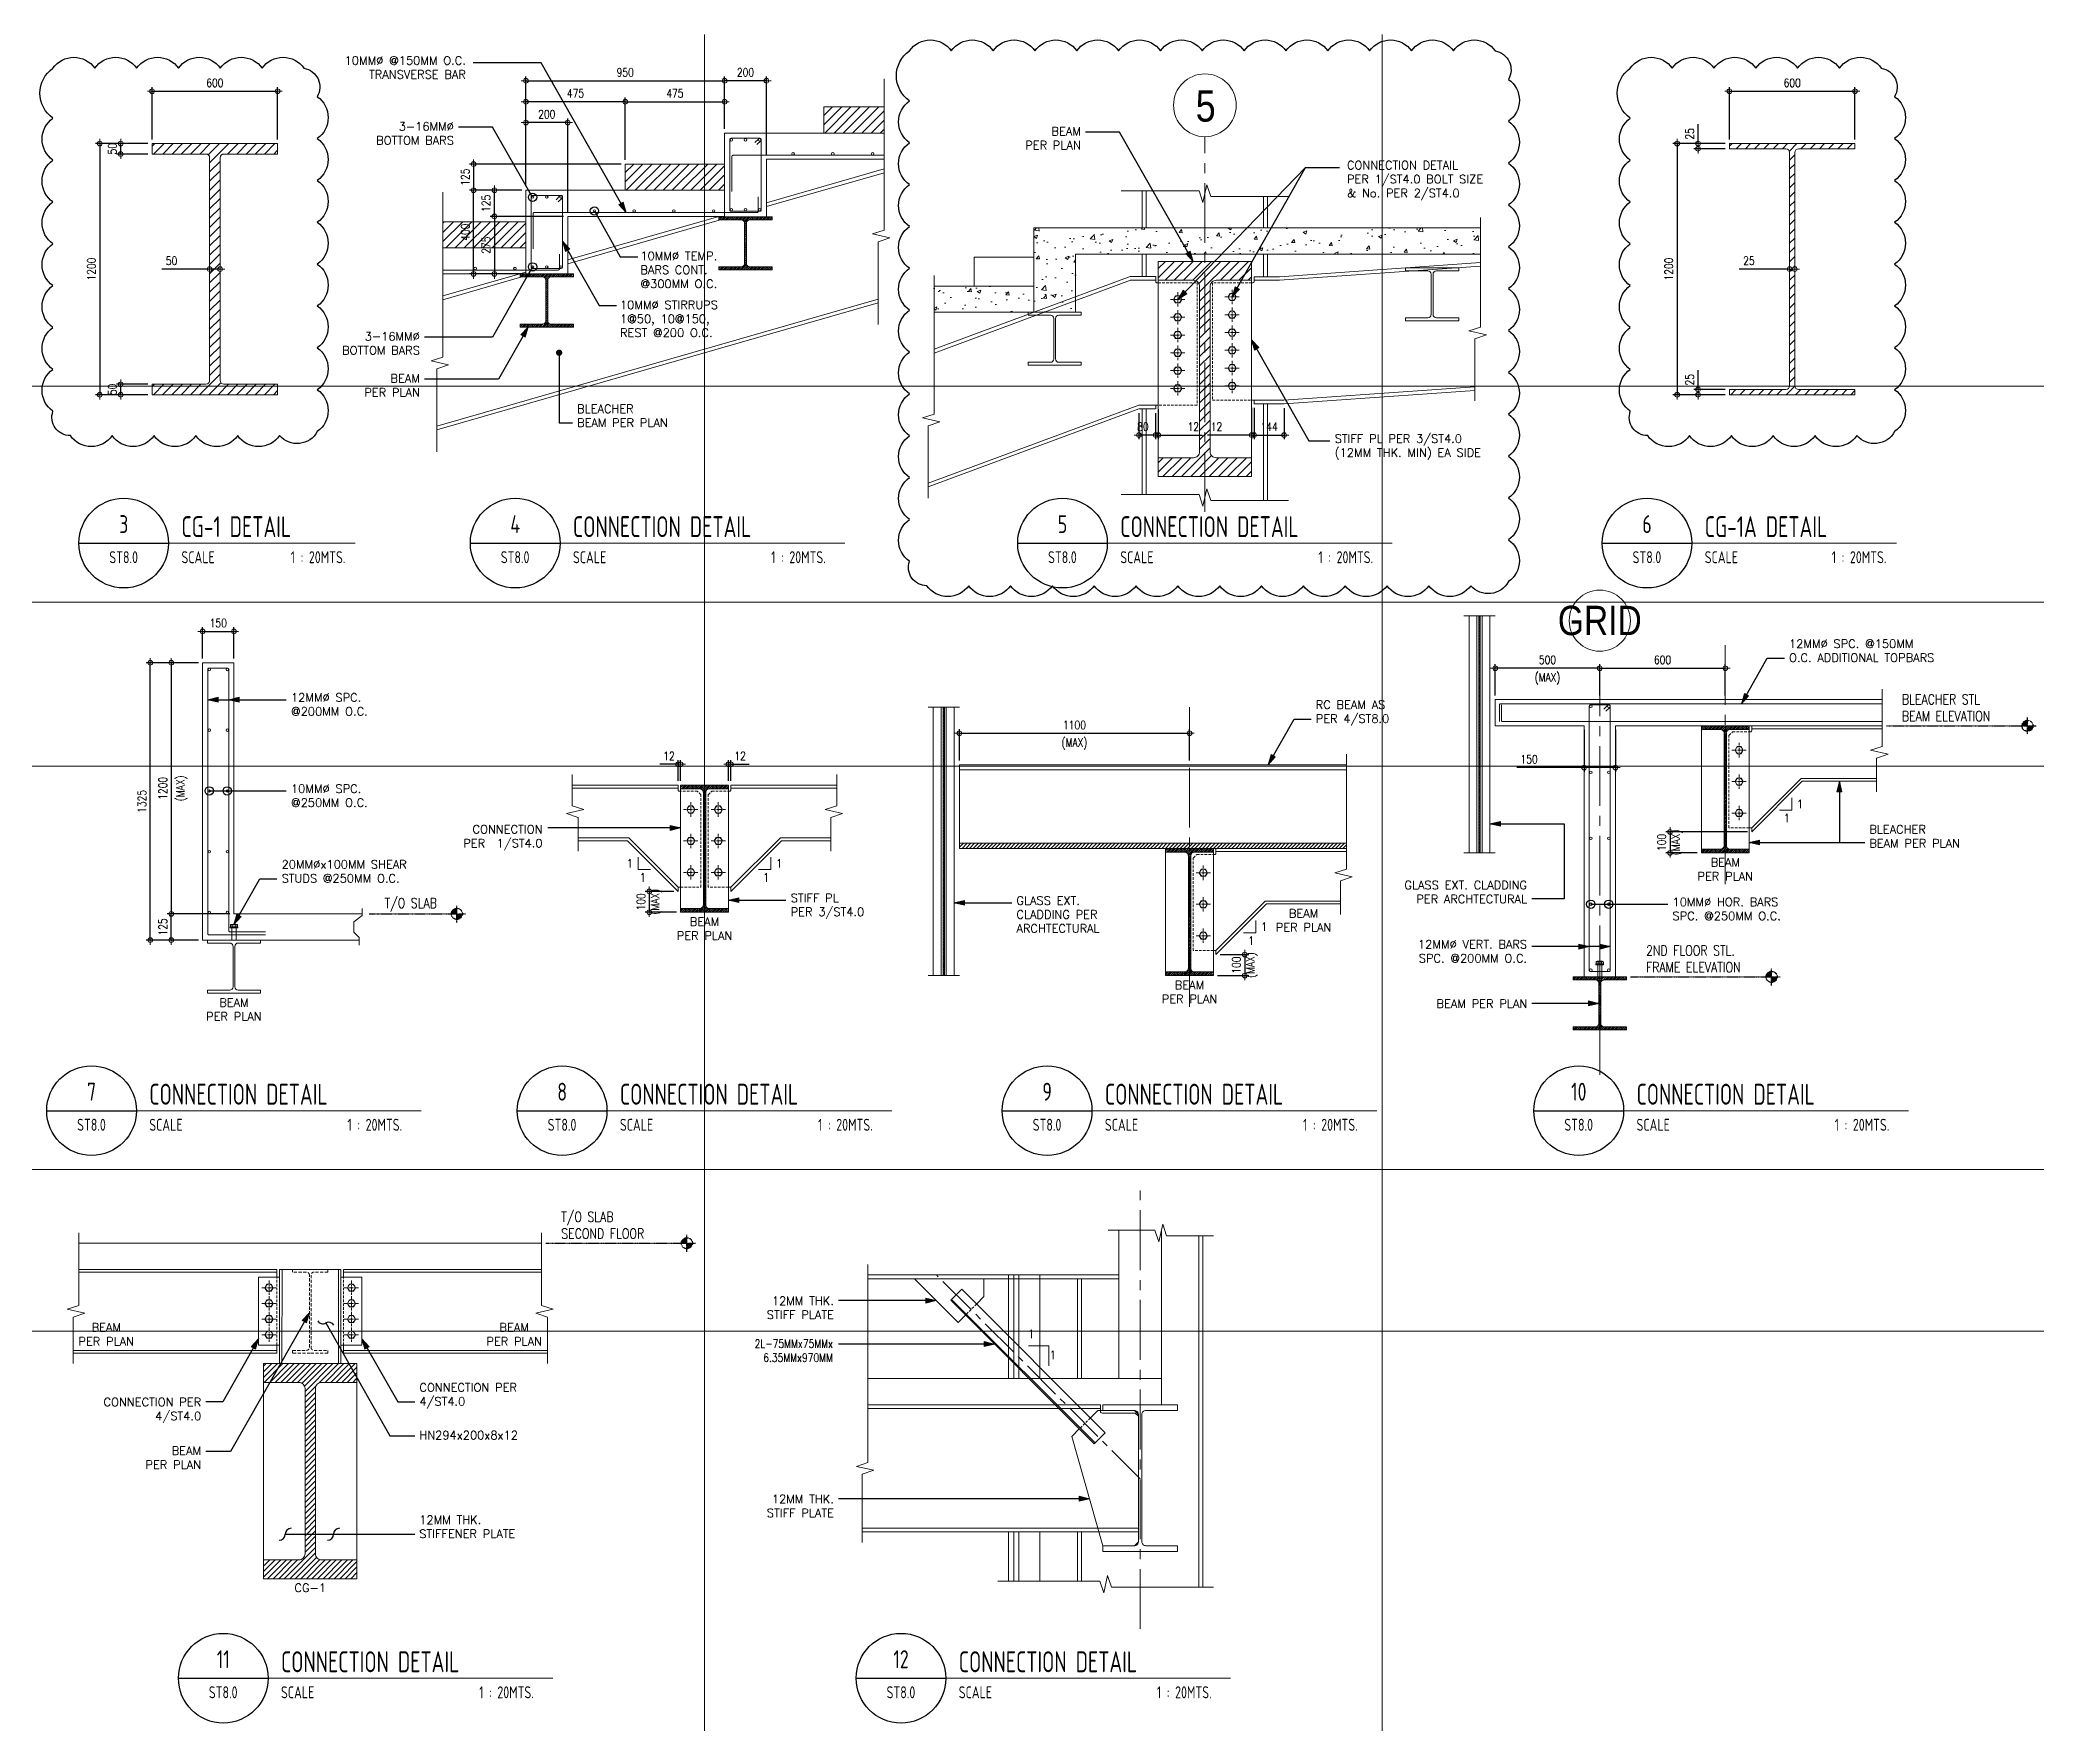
# Model space of a CAD drawing. Header units: millimetres. Extents: x 374056 to 882622, y 26363 to 140094.
# Drawn here: x 412999 to 422542, y 53168 to 61211 of the extents above; entities that cross this region are included whole.
import ezdxf
from ezdxf.enums import TextEntityAlignment as Align

# ---------------------------------------------------------------- set-up
doc = ezdxf.new("R2010")
doc.units = ezdxf.units.MM
doc.header["$MEASUREMENT"] = 0
for name, pattern in [('CENTER', [50.8, 31.75, -6.35, 6.35, -6.35]), ('CENTER2', [28.575, 19.05, -3.175, 3.175, -3.175]), ('HIDDEN', [0.375, 0.25, -0.125]), ('PHANTOM2', [1.25, 0.625, -0.125, 0.125, -0.125, 0.125, -0.125])]:
    doc.linetypes.add(name, pattern=pattern)
doc.layers.get('0').update_dxf_attribs({"lineweight": 9})
for name, color, linetype, lineweight in [('A-ANNO_DIM', 1, 'Continuous', 5), ("arch'l plan-pl", 8, 'Continuous', 5), ('CONCRETE SLAB', 1, 'Continuous', 9), ('D', 1, 'Continuous', 9), ('grid_iden', 1, 'Continuous', 9), ('GUSSET PLATE', 3, 'Continuous', 20), ('HATCH', 8, 'Continuous', 5), ('HATCH @ 1', 8, 'Continuous', 5), ('HPROP', 251, 'Continuous', 5), ('OUTLINE', 252, 'CENTER2', 9), ('REVCLOUD', 6, 'Continuous', 25), ('S-Ablt', 1, 'Continuous', 9), ('S-ANNO-DIMS', 252, 'Continuous', 5), ('S-Anno-Symb', 143, 'PHANTOM2', 30), ('S-Anno-Text', 52, 'Continuous', 9), ('S-ANNO-WELD', 1, 'Continuous', 9), ('S-BEAM-IDEN', 2, 'Continuous', 9), ('S-BRACE', 2, 'Continuous', 9), ('S-COLS', 2, 'Continuous', 9), ('S-DETL-FAST', 40, 'Continuous', 9), ('S-DETL-LN03', 3, 'Continuous', 9), ('S-DETL-RBAR', 5, 'Continuous', 9), ('S_GRID LINES', 252, 'CENTER', 5), ('S_PLATE', 2, 'Continuous', 15), ('S_SLAB', 253, 'Continuous', 9), ('SLAB', 4, 'Continuous', 9), ('TEXT', 6, 'Continuous', 20), ('TEXT1', 3, 'Continuous', 20), ('WALL', 4, 'Continuous', 20), ('WINDOW', 37, 'Continuous', 15)]:
    doc.layers.add(name, color=color, linetype=linetype, lineweight=lineweight)
doc.layers.add('S-DETL-GRID', color=62, linetype='Continuous', lineweight=9, plot=False)
doc.layers.add('TARGET-MAIN', color=1, linetype='Continuous')
doc.styles.add('1', font='romans.shx', dxfattribs={"width": 0.8, "height": 100})
doc.styles.add('ARCHITEXT', font='architxt.shx', dxfattribs={"width": 0.85})
doc.styles.add('ARIALNW', font='ARIALN.TTF')
doc.styles.add('ROMANS', font='ROMANS.shx', dxfattribs={"width": 0.8, "height": 40})
doc.styles.add('ROMANS12', font='ROMANS.shx', dxfattribs={"height": 1.125})
doc.dimstyles.new('ESCA20', dxfattribs={"dimtxt": 40, "dimasz": 0.15, "dimexe": 20, "dimexo": 20, "dimgap": 20, "dimtad": 1, "dimdec": 0, "dimrnd": 1, "dimdsep": 46, "dimtxsty": 'ROMANS', "dimblk1": 'ESCADIM_ARW', "dimblk2": 'ESCADIM_ARW', "dimsah": 1, "dimcen": 20, "dimclrd": 256, "dimclre": 256, "dimclrt": 3, "dimadec": 0, "dimazin": 0, "dimtfac": 1, "dimtdec": 0, "dimtofl": 0, "dimtmove": 0, "dimatfit": 3, "dimldrblk": 'ESCADIM_ARW', "dimfxl": 0, "dimtolj": 1, "dimtzin": 0, "dimarcsym": 0})
doc.dimstyles.new('ESCA_ARW$7', dxfattribs={"dimtxt": 200, "dimasz": 1, "dimexe": 100, "dimexo": 100, "dimgap": 100, "dimtad": 1, "dimdec": 0, "dimrnd": 1, "dimdsep": 46, "dimtxsty": '1', "dimblk1": 'dim_arw', "dimblk2": 'dim_arw', "dimsah": 1, "dimcen": 50, "dimclrd": 1, "dimclre": 256, "dimclrt": 52, "dimadec": 0, "dimazin": 0, "dimtfac": 1, "dimtofl": 0, "dimtmove": 0, "dimatfit": 3, "dimldrblk": 'dim_arw', "dimfxl": 0, "dimtolj": 1, "dimtzin": 0, "dimarcsym": 0})

msp = doc.modelspace()

# ---------------------------------------------------------------- texts
at = {"layer": 'S-Anno-Text', "char_height": 40, "style": 'ROMANS12'}
for s, insert, width, attachment_point in [('10MM%%C @150MM O.C.\\PTRANSVERSE BAR', (415035.30913, 61132.43497, 0.00034), 766.3394513, 3), ('3-16MM%%C \\PBOTTOM BARS', (414978.20563, 60710.93636, 0.00041), 766.3394513, 9), ('BEAM\\PPER PLAN', (417975.30272, 60794.66026, 0.00024), 766.3394513, 3), ('CONNECTION DETAIL\\PPER 1/ST4.0 BOLT SIZE \\P& No. PER 2/ST4.0 ', (419247.39012, 60632.37397, 0.00031), 936.6722408, 1), ('10MM%%C TEMP.\\PBARS CONT.\\P@300MM O.C.', (415869.83266, 60198.8578, 0.00026), 766.3394513, 1), ('10MM%%C STIRRUPS\\P1@50, 10@150,\\PREST @200 O.C. ', (415772.20824, 59964.88281, 0.00026), 766.3394513, 1), ('3-16MM%%C \\PBOTTOM BARS', (414815.54764, 59814.2486, 0.00034), 766.3394513, 3), ('BEAM\\PPER PLAN', (414815.54764, 59613.20058, 0.00034), 766.3394513, 3), ('BLEACHER\\PBEAM PER PLAN', (415566.98167, 59468.08061, 0.00026), 766.3394513, 1), ('STIFF PL PER 3/ST4.0\\P(12MM THK. MIN) EA SIDE', (419188.58439, 59325.78868, 0.00024), 936.6722408, 1), ('12MM%%C SPC. @150MM\\PO.C. ADDITIONAL TOPBARS', (421360.813, 58345.5074, 0.00032), 910.9117956, 1), ('12MM%%C SPC.\\P@200MM O.C.', (414199.43987, 58088.74559, 0.00025), 936.6722408, 1), ('RC BEAM AS\\PPER 4/ST8.0', (419098.07911, 58054.45269, 0.00034), 766.3394513, 1), ('10MM%%C SPC.\\P@250MM O.C.', (414199.43987, 57652.87219, 0.00025), 936.6722408, 1), ('1', (421396.23778, 57579.50752, 0.00029), 936.6722408, 1), ('CONNECTION \\PPER  1/ST4.0', (415401.69574, 57459.10493, 0.0003), 936.6722408, 3), ('1', (421333.57686, 57512.13651, 0), 936.6722408, 1), ('BLEACHER\\PBEAM PER PLAN', (421744.24933, 57458.4523, -0.00001), 936.6722408, 1), ('20MM%%Cx100MM SHEAR STUDS @250MM O.C.', (414154.57325, 57291.09768, 0.00029), 766.3394513, 1), ('1', (415836.25156, 57295.94334, 0.0003), 936.6722408, 3), ('1', (416516.52453, 57295.94334, 0.0003), 936.6722408, 1), ('BEAM\\PPER PLAN', (421056.10129, 57300.97942, 0), 766.3394513, 2), ('1', (415898.91248, 57228.57233, 0), 936.6722408, 3), ('1', (416453.86361, 57228.57233, 0), 936.6722408, 1), ('GLASS EXT. CLADDING\\PPER ARCHTECTURAL', (420108.44355, 57192.12431, 0.00022), 936.6722408, 3), ('STIFF PL\\PPER 3/ST4.0', (416588.21879, 57131.13052, 0.0003), 936.6722408, 1), ('GLASS EXT.\\PCLADDING PER\\PARCHTECTURAL', (417667.50308, 57118.35758, 0.00032), 936.6722408, 1), ('10MM%%C HOR. BARS\\PSPC. @250MM O.C.', (420803.75904, 57111.56331, 0.00032), 936.6722408, 1), ('BEAM\\PPER PLAN', (416176.38805, 57017.41523, 0), 766.3394513, 2), ('1', (418834.98182, 56993.45281, 0.00032), 936.6722408, 1), ('BEAM\\PPER PLAN', (419040.17154, 57057.0007, 0.00002), 766.3394513, 2), ('1', (418772.3209, 56926.0818, 0.00002), 936.6722408, 1), ('12MM%%C VERT. BARS \\PSPC. @200MM O.C. ', (420108.44355, 56909.28107, 0.00024), 1104.4617485, 3), ('BEAM\\PPER PLAN', (418494.84533, 56714.9247, 0.00002), 766.3394513, 2), ('BEAM\\PPER PLAN', (413926.78212, 56631.11429, -0.00003), 766.3394513, 2), ('BEAM PER PLAN', (420109.38916, 56625.18645, -0.00011), 936.6722408, 3), ('12MM THK.\\PSTIFF PLATE', (416794.74338, 55205.63562, 0.0004), 910.9117956, 3), ('BEAM\\PPER PLAN', (413316.44996, 55078.45203, -0.00005), 766.3394513, 2), ('BEAM\\PPER PLAN', (415266.53509, 55078.45203, -0.00005), 766.3394513, 2), ('\\A1;{\\W0.8;2L-75MMx75MMx\\P6.35MMx970MM}', (416790.27082, 55000.95664, 0.00033), 910.9117956, 3), ('\\A1;{\\W0.8;1}', (417751.13431, 55046.54561, 0.00001), 910.9117956, 3), ('\\A1;{\\W0.8;1}', (417854.65346, 54947.15816, 0.00001), 910.9117956, 3), ('CONNECTION PER\\P4/ST4.0', (414813.2786, 54791.6977, 0.00029), 910.9117956, 1), ('CONNECTION PER\\P4/ST4.0', (413769.72831, 54722.05694, 0.00029), 910.9117956, 3), ('BEAM\\PPER PLAN', (413769.72831, 54489.06913, 0.00029), 910.9117956, 3), ('HN294x200x8x12', (414813.2786, 54563.68788, 0.00029), 910.9117956, 1), ('12MM THK.\\PSTIFF PLATE', (416794.74338, 54258.97039, 0.0004), 910.9117956, 3), ('12MM THK.\\PSTIFFENER PLATE', (414812.54954, 54159.05894, -0.00004), 936.6722408, 1), ('\\A1;CG-1', (414291.37228, 53834.29367, -0.00003), 766.3394513, 2)]:
    msp.add_mtext(s, dxfattribs=dict(at, insert=insert, width=width, attachment_point=attachment_point))
at = {"layer": 'TEXT', "style": 'ARIALNW'}
for s, insert, char_height, width, attachment_point in [('5', (418524.30598, 60970.6127, 0.00004), 150.00001, 943.4511231, 1), ('GRID', (420456.10129, 58435.76905, -0.00008), 139.999945, 880.5539748, 5)]:
    msp.add_mtext(s, dxfattribs=dict(at, insert=insert, char_height=char_height, width=width, attachment_point=attachment_point))
at = {"layer": 'TEXT1', "char_height": 48, "attachment_point": 1, "style": '1'}
for s, insert, width in [('BLEACHER STL\\PBEAM ELEVATION', (421900.18242, 58083.6891, 0), 969.3174447), ('T/O SLAB ', (414647.06277, 57110.40086, 0.00003), 724.5827468), ('2ND FLOOR STL.\\PFRAME ELEVATION', (420676.98489, 56883.6891, -0.00005), 724.5827468), ('T/O SLAB\\PSECOND FLOOR', (415491.32697, 55611.05111, -0.00003), 969.3174447)]:
    msp.add_mtext(s, dxfattribs=dict(at, insert=insert, width=width))

# ---------------------------------------------------------------- blocks, each defined once
blk = doc.blocks.new('ESCADIM_ARW')
at = {"color": 7}
blk.add_line((-150, 0), (150, 0), dxfattribs=at)
blk.add_circle((0, 0), 75, dxfattribs=at)
blk = doc.blocks.new('*D85')
at = {"layer": 'A-ANNO_DIM', "lineweight": -2, "ltscale": 0.05, "transparency": 16777216}
for p, q in [((413515.5, 60715.7), (413265.5, 60715.7)), ((413285.5, 60715.6), (413285.5, 59515.9)), ((413515.5, 59515.7), (413265.5, 59515.7))]:
    blk.add_line(p, q, dxfattribs=at)
at = {"layer": 'Defpoints', "color": 0, "ltscale": 0.05, "transparency": 16777216}
for p in [(413535.5, 60715.7), (413285.5, 59515.7), (413535.5, 59515.7)]:
    blk.add_point(p, dxfattribs=at)
at = {"layer": 'A-ANNO_DIM', "lineweight": -2, "ltscale": 0.05, "transparency": 16777216, "xscale": 0.15, "yscale": 0.15, "zscale": 0.15}
for p, rotation in [((413285.5, 60715.7), 90), ((413285.5, 59515.7), 270)]:
    blk.add_blockref('ESCADIM_ARW', p, dxfattribs=dict(at, rotation=rotation))
at = {"layer": 'A-ANNO_DIM', "color": 3, "ltscale": 0.05, "transparency": 16777216, "insert": (413245.5, 60115.7), "char_height": 40, "attachment_point": 5, "rotation": 90, "style": 'ROMANS'}
blk.add_mtext('\\A1;1200', dxfattribs=at)
blk = doc.blocks.new('*D86')
at = {"layer": 'A-ANNO_DIM', "lineweight": -2, "ltscale": 0.05, "transparency": 16777216}
for p, q in [((413535.5, 60735.7), (413535.5, 60985.7)), ((414135.5, 60735.7), (414135.5, 60985.7)), ((413535.7, 60965.7), (414135.4, 60965.7))]:
    blk.add_line(p, q, dxfattribs=at)
at = {"layer": 'Defpoints', "color": 0, "ltscale": 0.05, "transparency": 16777216}
for p in [(414135.5, 60965.7), (413535.5, 60715.7), (414135.5, 60715.7)]:
    blk.add_point(p, dxfattribs=at)
at = {"layer": 'A-ANNO_DIM', "lineweight": -2, "ltscale": 0.05, "transparency": 16777216, "xscale": 0.15, "yscale": 0.15, "zscale": 0.15, "rotation": 180}
blk.add_blockref('ESCADIM_ARW', (413535.5, 60965.7), dxfattribs=at)
at = {"layer": 'A-ANNO_DIM', "lineweight": -2, "ltscale": 0.05, "transparency": 16777216, "xscale": 0.15, "yscale": 0.15, "zscale": 0.15}
blk.add_blockref('ESCADIM_ARW', (414135.5, 60965.7), dxfattribs=at)
at = {"layer": 'A-ANNO_DIM', "color": 3, "ltscale": 0.05, "transparency": 16777216, "insert": (413835.5, 61005.7), "char_height": 40, "attachment_point": 5, "style": 'ROMANS'}
blk.add_mtext('\\A1;600', dxfattribs=at)
blk = doc.blocks.new('*D87')
at = {"layer": 'A-ANNO_DIM', "lineweight": -2, "ltscale": 0.05, "transparency": 16777216}
for p, q in [((413515.5, 60715.7), (413365.5, 60715.7)), ((413385.5, 60665.9), (413385.5, 60715.6)), ((413515.5, 60665.7), (413365.5, 60665.7))]:
    blk.add_line(p, q, dxfattribs=at)
at = {"layer": 'Defpoints', "color": 0, "ltscale": 0.05, "transparency": 16777216}
for p in [(413385.5, 60715.7), (413535.5, 60715.7), (413535.5, 60665.7)]:
    blk.add_point(p, dxfattribs=at)
at = {"layer": 'A-ANNO_DIM', "lineweight": -2, "ltscale": 0.05, "transparency": 16777216, "xscale": 0.15, "yscale": 0.15, "zscale": 0.15}
for p, rotation in [((413385.5, 60715.7), 90), ((413385.5, 60665.7), 270)]:
    blk.add_blockref('ESCADIM_ARW', p, dxfattribs=dict(at, rotation=rotation))
at = {"layer": 'A-ANNO_DIM', "color": 3, "ltscale": 0.05, "transparency": 16777216, "insert": (413345.5, 60690.7), "char_height": 40, "attachment_point": 5, "rotation": 90, "style": 'ROMANS'}
blk.add_mtext('\\A1;50', dxfattribs=at)
blk = doc.blocks.new('*D88')
at = {"layer": 'A-ANNO_DIM', "lineweight": -2, "ltscale": 0.05, "transparency": 16777216}
for p, q in [((413515.5, 59565.7), (413365.5, 59565.7)), ((413385.5, 59515.9), (413385.5, 59565.6)), ((413515.5, 59515.7), (413365.5, 59515.7))]:
    blk.add_line(p, q, dxfattribs=at)
at = {"layer": 'Defpoints', "color": 0, "ltscale": 0.05, "transparency": 16777216}
for p in [(413385.5, 59565.7), (413535.5, 59565.7), (413535.5, 59515.7)]:
    blk.add_point(p, dxfattribs=at)
at = {"layer": 'A-ANNO_DIM', "lineweight": -2, "ltscale": 0.05, "transparency": 16777216, "xscale": 0.15, "yscale": 0.15, "zscale": 0.15}
for p, rotation in [((413385.5, 59565.7), 90), ((413385.5, 59515.7), 270)]:
    blk.add_blockref('ESCADIM_ARW', p, dxfattribs=dict(at, rotation=rotation))
at = {"layer": 'A-ANNO_DIM', "color": 3, "ltscale": 0.05, "transparency": 16777216, "insert": (413345.5, 59540.7), "char_height": 40, "attachment_point": 5, "rotation": 90, "style": 'ROMANS'}
blk.add_mtext('\\A1;50', dxfattribs=at)
blk = doc.blocks.new('*D91')
at = {"layer": 'A-ANNO_DIM', "lineweight": -2, "ltscale": 0.05, "transparency": 16777216}
for p, q in [((415797.2, 60637.4), (415797.2, 60935.7)), ((415797.3, 60915.7), (416272, 60915.7)), ((416272.2, 60785.7), (416272.2, 60935.7))]:
    blk.add_line(p, q, dxfattribs=at)
at = {"layer": 'Defpoints', "color": 0, "ltscale": 0.05, "transparency": 16777216}
for p in [(416272.2, 60915.7), (416272.2, 60765.7), (415797.2, 60617.4, 0)]:
    blk.add_point(p, dxfattribs=at)
at = {"layer": 'A-ANNO_DIM', "lineweight": -2, "ltscale": 0.05, "transparency": 16777216, "xscale": 0.15, "yscale": 0.15, "zscale": 0.15, "rotation": 180}
blk.add_blockref('ESCADIM_ARW', (415797.2, 60915.7), dxfattribs=at)
at = {"layer": 'A-ANNO_DIM', "lineweight": -2, "ltscale": 0.05, "transparency": 16777216, "xscale": 0.15, "yscale": 0.15, "zscale": 0.15}
blk.add_blockref('ESCADIM_ARW', (416272.2, 60915.7), dxfattribs=at)
at = {"layer": 'A-ANNO_DIM', "color": 3, "ltscale": 0.05, "transparency": 16777216, "insert": (416034.7, 60955.7), "char_height": 40, "attachment_point": 5, "style": 'ROMANS'}
blk.add_mtext('\\A1;475', dxfattribs=at)
blk = doc.blocks.new('*D92')
at = {"layer": 'A-ANNO_DIM', "lineweight": -2, "ltscale": 0.05, "transparency": 16777216}
for p, q in [((415322.2, 60512.4), (415322.2, 61035.7)), ((415322.3, 61015.7), (416272, 61015.7)), ((416272.2, 60785.7), (416272.2, 61035.7))]:
    blk.add_line(p, q, dxfattribs=at)
at = {"layer": 'Defpoints', "color": 0, "ltscale": 0.05, "transparency": 16777216}
for p in [(416272.2, 61015.7), (416272.2, 60765.7), (415322.2, 60492.4, 0)]:
    blk.add_point(p, dxfattribs=at)
at = {"layer": 'A-ANNO_DIM', "lineweight": -2, "ltscale": 0.05, "transparency": 16777216, "xscale": 0.15, "yscale": 0.15, "zscale": 0.15, "rotation": 180}
blk.add_blockref('ESCADIM_ARW', (415322.2, 61015.7), dxfattribs=at)
at = {"layer": 'A-ANNO_DIM', "lineweight": -2, "ltscale": 0.05, "transparency": 16777216, "xscale": 0.15, "yscale": 0.15, "zscale": 0.15}
blk.add_blockref('ESCADIM_ARW', (416272.2, 61015.7), dxfattribs=at)
at = {"layer": 'A-ANNO_DIM', "color": 3, "ltscale": 0.05, "transparency": 16777216, "insert": (415797.2, 61055.7), "char_height": 40, "attachment_point": 5, "style": 'ROMANS'}
blk.add_mtext('\\A1;950', dxfattribs=at)
blk = doc.blocks.new('*D93')
at = {"layer": 'A-ANNO_DIM', "lineweight": -2, "ltscale": 0.05, "transparency": 16777216}
for p, q in [((415322.2, 60512.4), (415322.2, 60935.7)), ((415797, 60915.7), (415322.3, 60915.7)), ((415797.2, 60637.4), (415797.2, 60935.7))]:
    blk.add_line(p, q, dxfattribs=at)
at = {"layer": 'Defpoints', "color": 0, "ltscale": 0.05, "transparency": 16777216}
for p in [(415322.2, 60915.7), (415797.2, 60617.4, 0), (415322.2, 60492.4, 0)]:
    blk.add_point(p, dxfattribs=at)
at = {"layer": 'A-ANNO_DIM', "lineweight": -2, "ltscale": 0.05, "transparency": 16777216, "xscale": 0.15, "yscale": 0.15, "zscale": 0.15, "rotation": 180}
blk.add_blockref('ESCADIM_ARW', (415322.2, 60915.7), dxfattribs=at)
at = {"layer": 'A-ANNO_DIM', "lineweight": -2, "ltscale": 0.05, "transparency": 16777216, "xscale": 0.15, "yscale": 0.15, "zscale": 0.15}
blk.add_blockref('ESCADIM_ARW', (415797.2, 60915.7), dxfattribs=at)
at = {"layer": 'A-ANNO_DIM', "color": 3, "ltscale": 0.05, "transparency": 16777216, "insert": (415559.7, 60955.7), "char_height": 40, "attachment_point": 5, "style": 'ROMANS'}
blk.add_mtext('\\A1;475', dxfattribs=at)
blk = doc.blocks.new('*D94')
at = {"layer": 'A-ANNO_DIM', "lineweight": -2, "ltscale": 0.05, "transparency": 16777216}
for p, q in [((415322.2, 60512.4), (415322.2, 60835.7)), ((415522, 60815.7), (415322.3, 60815.7)), ((415522.2, 60387.4), (415522.2, 60835.7))]:
    blk.add_line(p, q, dxfattribs=at)
at = {"layer": 'Defpoints', "color": 0, "ltscale": 0.05, "transparency": 16777216}
for p in [(415322.2, 60815.7), (415322.2, 60492.4, 0), (415522.2, 60367.4, 0)]:
    blk.add_point(p, dxfattribs=at)
at = {"layer": 'A-ANNO_DIM', "lineweight": -2, "ltscale": 0.05, "transparency": 16777216, "xscale": 0.15, "yscale": 0.15, "zscale": 0.15, "rotation": 180}
blk.add_blockref('ESCADIM_ARW', (415322.2, 60815.7), dxfattribs=at)
at = {"layer": 'A-ANNO_DIM', "lineweight": -2, "ltscale": 0.05, "transparency": 16777216, "xscale": 0.15, "yscale": 0.15, "zscale": 0.15}
blk.add_blockref('ESCADIM_ARW', (415522.2, 60815.7), dxfattribs=at)
at = {"layer": 'A-ANNO_DIM', "color": 3, "ltscale": 0.05, "transparency": 16777216, "insert": (415422.2, 60855.7), "char_height": 40, "attachment_point": 5, "style": 'ROMANS'}
blk.add_mtext('\\A1;200', dxfattribs=at)
blk = doc.blocks.new('*D95')
at = {"layer": 'A-ANNO_DIM', "lineweight": -2, "ltscale": 0.05, "transparency": 16777216}
for p, q in [((415777.2, 60617.4), (415052.2, 60617.4)), ((415072.2, 60617.3), (415072.2, 60492.6)), ((415302.2, 60492.4), (415052.2, 60492.4))]:
    blk.add_line(p, q, dxfattribs=at)
at = {"layer": 'Defpoints', "color": 0, "ltscale": 0.05, "transparency": 16777216}
for p in [(415797.2, 60617.4, 0), (415072.2, 60492.4), (415322.2, 60492.4, 0)]:
    blk.add_point(p, dxfattribs=at)
at = {"layer": 'A-ANNO_DIM', "lineweight": -2, "ltscale": 0.05, "transparency": 16777216, "xscale": 0.15, "yscale": 0.15, "zscale": 0.15}
for p, rotation in [((415072.2, 60617.4), 90), ((415072.2, 60492.4), 270)]:
    blk.add_blockref('ESCADIM_ARW', p, dxfattribs=dict(at, rotation=rotation))
at = {"layer": 'A-ANNO_DIM', "color": 3, "ltscale": 0.05, "transparency": 16777216, "insert": (415032.2, 60554.9), "char_height": 40, "attachment_point": 5, "rotation": 90, "style": 'ROMANS'}
blk.add_mtext('\\A1;125', dxfattribs=at)
blk = doc.blocks.new('*D96')
at = {"layer": 'A-ANNO_DIM', "lineweight": -2, "ltscale": 0.05, "transparency": 16777216}
for p, q in [((415302.2, 60492.4), (415152.2, 60492.4)), ((415172.2, 60367.6), (415172.2, 60492.3)), ((415502.2, 60367.4), (415152.2, 60367.4))]:
    blk.add_line(p, q, dxfattribs=at)
at = {"layer": 'Defpoints', "color": 0, "ltscale": 0.05, "transparency": 16777216}
for p in [(415172.2, 60492.4), (415322.2, 60492.4, 0), (415522.2, 60367.4, 0)]:
    blk.add_point(p, dxfattribs=at)
at = {"layer": 'A-ANNO_DIM', "lineweight": -2, "ltscale": 0.05, "transparency": 16777216, "xscale": 0.15, "yscale": 0.15, "zscale": 0.15}
for p, rotation in [((415172.2, 60492.4), 90), ((415172.2, 60367.4), 270)]:
    blk.add_blockref('ESCADIM_ARW', p, dxfattribs=dict(at, rotation=rotation))
at = {"layer": 'A-ANNO_DIM', "color": 3, "ltscale": 0.05, "transparency": 16777216, "insert": (415132.2, 60429.9), "char_height": 40, "attachment_point": 5, "rotation": 90, "style": 'ROMANS'}
blk.add_mtext('\\A1;125', dxfattribs=at)
blk = doc.blocks.new('*D97')
at = {"layer": 'A-ANNO_DIM', "lineweight": -2, "ltscale": 0.05, "transparency": 16777216}
for p, q in [((415502.2, 60367.4), (415152.2, 60367.4)), ((415172.2, 60367.3), (415172.2, 60092.6)), ((415275.2, 60092.4), (415152.2, 60092.4))]:
    blk.add_line(p, q, dxfattribs=at)
at = {"layer": 'Defpoints', "color": 0, "ltscale": 0.05, "transparency": 16777216}
for p in [(415522.2, 60367.4, 0), (415172.2, 60092.4), (415295.2, 60092.4, 0)]:
    blk.add_point(p, dxfattribs=at)
at = {"layer": 'A-ANNO_DIM', "lineweight": -2, "ltscale": 0.05, "transparency": 16777216, "xscale": 0.15, "yscale": 0.15, "zscale": 0.15}
for p, rotation in [((415172.2, 60367.4), 90), ((415172.2, 60092.4), 270)]:
    blk.add_blockref('ESCADIM_ARW', p, dxfattribs=dict(at, rotation=rotation))
at = {"layer": 'A-ANNO_DIM', "color": 3, "ltscale": 0.05, "transparency": 16777216, "insert": (415132.2, 60229.9), "char_height": 40, "attachment_point": 5, "rotation": 90, "style": 'ROMANS'}
blk.add_mtext('\\A1;275', dxfattribs=at)
blk = doc.blocks.new('*D98')
at = {"layer": 'A-ANNO_DIM', "lineweight": -2, "ltscale": 0.05, "transparency": 16777216}
for p, q in [((415302.2, 60492.4), (415052.2, 60492.4)), ((415072.2, 60092.6), (415072.2, 60492.3)), ((415302.2, 60092.4), (415052.2, 60092.4))]:
    blk.add_line(p, q, dxfattribs=at)
at = {"layer": 'Defpoints', "color": 0, "ltscale": 0.05, "transparency": 16777216}
for p in [(415072.2, 60492.4), (415322.2, 60492.4, 0), (415322.2, 60092.4, 0)]:
    blk.add_point(p, dxfattribs=at)
at = {"layer": 'A-ANNO_DIM', "lineweight": -2, "ltscale": 0.05, "transparency": 16777216, "xscale": 0.15, "yscale": 0.15, "zscale": 0.15}
for p, rotation in [((415072.2, 60492.4), 90), ((415072.2, 60092.4), 270)]:
    blk.add_blockref('ESCADIM_ARW', p, dxfattribs=dict(at, rotation=rotation))
at = {"layer": 'A-ANNO_DIM', "color": 3, "ltscale": 0.05, "transparency": 16777216, "insert": (415032.2, 60292.4), "char_height": 40, "attachment_point": 5, "rotation": 90, "style": 'ROMANS'}
blk.add_mtext('\\A1;400', dxfattribs=at)
blk = doc.blocks.new('*D99')
at = {"layer": 'A-ANNO_DIM', "lineweight": -2, "ltscale": 0.05, "transparency": 16777216}
for p, q in [((416272.2, 60785.7), (416272.2, 61035.7)), ((416472, 61015.7), (416272.3, 61015.7)), ((416472.2, 60660.7), (416472.2, 61035.7))]:
    blk.add_line(p, q, dxfattribs=at)
at = {"layer": 'Defpoints', "color": 0, "ltscale": 0.05, "transparency": 16777216}
for p in [(416272.2, 61015.7), (416272.2, 60765.7), (416472.2, 60640.7)]:
    blk.add_point(p, dxfattribs=at)
at = {"layer": 'A-ANNO_DIM', "lineweight": -2, "ltscale": 0.05, "transparency": 16777216, "xscale": 0.15, "yscale": 0.15, "zscale": 0.15, "rotation": 180}
blk.add_blockref('ESCADIM_ARW', (416272.2, 61015.7), dxfattribs=at)
at = {"layer": 'A-ANNO_DIM', "lineweight": -2, "ltscale": 0.05, "transparency": 16777216, "xscale": 0.15, "yscale": 0.15, "zscale": 0.15}
blk.add_blockref('ESCADIM_ARW', (416472.2, 61015.7), dxfattribs=at)
at = {"layer": 'A-ANNO_DIM', "color": 3, "ltscale": 0.05, "transparency": 16777216, "insert": (416372.2, 61055.7), "char_height": 40, "attachment_point": 5, "style": 'ROMANS'}
blk.add_mtext('\\A1;200', dxfattribs=at)
blk = doc.blocks.new('dim_arw')
h = blk.add_hatch(color=256)
h.paths.add_polyline_path([(-125.6, 29.45), (0, 0), (-125.6, -29.45, -0.115681), (-132.51, 0, -0.115681)])
h.paths.add_polyline_path([(-249.02, 58.4), (-125.6, 29.45, 0.115681), (-132.51, 0, 0.115681), (-125.6, -29.45), (-249.02, -58.4)])
for p, q in [((0, 0), (-249.02, 58.4)), ((-249.02, 58.4), (-249.02, -58.4)), ((0, 0), (-249.02, -58.4))]:
    blk.add_line(p, q)
blk = doc.blocks.new('*D137')
at = {"layer": 'A-ANNO_DIM', "lineweight": -2, "ltscale": 0.05, "transparency": 16777216}
for p, q in [((413756.8, 58234.6), (413606.8, 58234.6)), ((413626.8, 58234.5), (413626.8, 57034.8)), ((413906.8, 57034.6), (413606.8, 57034.6))]:
    blk.add_line(p, q, dxfattribs=at)
at = {"layer": 'Defpoints', "color": 0, "ltscale": 0.05, "transparency": 16777216}
for p in [(413776.8, 58234.6, 0), (413626.8, 57034.6), (413926.8, 57034.6, 0)]:
    blk.add_point(p, dxfattribs=at)
at = {"layer": 'A-ANNO_DIM', "lineweight": -2, "ltscale": 0.05, "transparency": 16777216, "xscale": 0.15, "yscale": 0.15, "zscale": 0.15}
for p, rotation in [((413626.8, 58234.6), 90), ((413626.8, 57034.6), 270)]:
    blk.add_blockref('ESCADIM_ARW', p, dxfattribs=dict(at, rotation=rotation))
at = {"layer": 'A-ANNO_DIM', "color": 3, "ltscale": 0.05, "transparency": 16777216, "char_height": 40, "attachment_point": 5, "rotation": 90, "style": 'ROMANS'}
for s, insert in [('\\A1;1200', (413586.8, 57634.6)), ('\\A1;(MAX)', (413677.3, 57634.6))]:
    blk.add_mtext(s, dxfattribs=dict(at, insert=insert))
blk = doc.blocks.new('Elev_Pnt')
at = {"layer": 'S-Anno-Symb'}
h = blk.add_hatch(color=1, dxfattribs=at)
h.paths.add_polyline_path([(0, 110, 0.414214), (-110, 0), (0, 0)])
h.paths.add_polyline_path([(110, 0), (0, 0), (0, -110, 0.414214)])
at = {"layer": 'S-Anno-Symb', "color": 1}
for p, q in [((-170, 0), (170, 0)), ((0, -170), (0, 170))]:
    blk.add_line(p, q, dxfattribs=at)
blk.add_circle((0, 0), 110, dxfattribs=at)
blk = doc.blocks.new('BOLT', base_point=(6.579, 3.6798))
for p, q in [((6.571, 3.6847), (6.571, 3.6798)), ((6.575, 3.6847), (6.571, 3.6847)), ((6.575, 3.6858), (6.573, 3.6858)), ((6.575, 3.6798), (6.575, 3.6858)), ((6.575, 3.6858), (6.583, 3.6858)), ((6.575, 3.6847), (6.583, 3.6847)), ((6.585, 3.6858), (6.583, 3.6858)), ((6.583, 3.6798), (6.583, 3.6858)), ((6.587, 3.6847), (6.583, 3.6847)), ((6.587, 3.6798), (6.587, 3.6847))]:
    blk.add_line(p, q)
for centre, radius, start, end in [((6.573, 3.6833), 0.00241, 33.9696, 146.0304), ((6.579, 3.6777), 0.00805, 60.2058, 119.7942), ((6.585, 3.6833), 0.00241, 33.9696, 146.0304)]:
    blk.add_arc(centre, radius, start, end)
blk = doc.blocks.new('BOLT20')
at = {"color": 1}
for p, q in [((-18.5, 4.5), (-18.5, 0)), ((18.5, 4.5), (-18.5, 4.5)), ((-18.5, 0), (18.5, 0)), ((18.5, 0), (18.5, 4.5))]:
    blk.add_line(p, q, dxfattribs=at)
at = {"color": 1, "xscale": 2125, "yscale": 2000, "zscale": 2125}
blk.add_blockref('BOLT', (0, 4.5), dxfattribs=at)
blk = doc.blocks.new('*D138')
at = {"layer": 'A-ANNO_DIM', "lineweight": -2, "ltscale": 0.05, "transparency": 16777216}
for p, q in [((413906.8, 57034.6), (413606.8, 57034.6)), ((413626.8, 56909.8), (413626.8, 57034.5)), ((413756.8, 56909.6), (413606.8, 56909.6))]:
    blk.add_line(p, q, dxfattribs=at)
at = {"layer": 'Defpoints', "color": 0, "ltscale": 0.05, "transparency": 16777216}
for p in [(413626.8, 57034.6), (413926.8, 57034.6, 0), (413776.8, 56909.6, 0)]:
    blk.add_point(p, dxfattribs=at)
at = {"layer": 'A-ANNO_DIM', "lineweight": -2, "ltscale": 0.05, "transparency": 16777216, "xscale": 0.15, "yscale": 0.15, "zscale": 0.15}
for p, rotation in [((413626.8, 57034.6), 90), ((413626.8, 56909.6), 270)]:
    blk.add_blockref('ESCADIM_ARW', p, dxfattribs=dict(at, rotation=rotation))
at = {"layer": 'A-ANNO_DIM', "color": 3, "ltscale": 0.05, "transparency": 16777216, "insert": (413586.8, 56972.1), "char_height": 40, "attachment_point": 5, "rotation": 90, "style": 'ROMANS'}
blk.add_mtext('\\A1;125', dxfattribs=at)
blk = doc.blocks.new('*D139')
at = {"layer": 'A-ANNO_DIM', "lineweight": -2, "ltscale": 0.05, "transparency": 16777216}
for p, q in [((413756.8, 58234.6), (413506.8, 58234.6)), ((413526.8, 56909.8), (413526.8, 58234.5)), ((413756.8, 56909.6), (413506.8, 56909.6))]:
    blk.add_line(p, q, dxfattribs=at)
at = {"layer": 'Defpoints', "color": 0, "ltscale": 0.05, "transparency": 16777216}
for p in [(413526.8, 58234.6), (413776.8, 58234.6, 0), (413776.8, 56909.6, 0)]:
    blk.add_point(p, dxfattribs=at)
at = {"layer": 'A-ANNO_DIM', "lineweight": -2, "ltscale": 0.05, "transparency": 16777216, "xscale": 0.15, "yscale": 0.15, "zscale": 0.15}
for p, rotation in [((413526.8, 58234.6), 90), ((413526.8, 56909.6), 270)]:
    blk.add_blockref('ESCADIM_ARW', p, dxfattribs=dict(at, rotation=rotation))
at = {"layer": 'A-ANNO_DIM', "color": 3, "ltscale": 0.05, "transparency": 16777216, "insert": (413486.8, 57572.1), "char_height": 40, "attachment_point": 5, "rotation": 90, "style": 'ROMANS'}
blk.add_mtext('\\A1;1325', dxfattribs=at)
blk = doc.blocks.new('*D140')
at = {"layer": 'A-ANNO_DIM', "lineweight": -2, "ltscale": 0.05, "transparency": 16777216}
for p, q in [((413776.8, 58254.6), (413776.8, 58404.6)), ((413926.8, 58254.6), (413926.8, 58404.6)), ((413776.9, 58384.6), (413926.6, 58384.6))]:
    blk.add_line(p, q, dxfattribs=at)
at = {"layer": 'Defpoints', "color": 0, "ltscale": 0.05, "transparency": 16777216}
for p in [(413926.8, 58384.6), (413776.8, 58234.6), (413926.8, 58234.6)]:
    blk.add_point(p, dxfattribs=at)
at = {"layer": 'A-ANNO_DIM', "lineweight": -2, "ltscale": 0.05, "transparency": 16777216, "xscale": 0.15, "yscale": 0.15, "zscale": 0.15, "rotation": 180}
blk.add_blockref('ESCADIM_ARW', (413776.8, 58384.6), dxfattribs=at)
at = {"layer": 'A-ANNO_DIM', "lineweight": -2, "ltscale": 0.05, "transparency": 16777216, "xscale": 0.15, "yscale": 0.15, "zscale": 0.15}
blk.add_blockref('ESCADIM_ARW', (413926.8, 58384.6), dxfattribs=at)
at = {"layer": 'A-ANNO_DIM', "color": 3, "ltscale": 0.05, "transparency": 16777216, "insert": (413851.8, 58424.6), "char_height": 40, "attachment_point": 5, "style": 'ROMANS'}
blk.add_mtext('\\A1;150', dxfattribs=at)
blk = doc.blocks.new('*D141')
at = {"layer": 'A-ANNO_DIM', "lineweight": -2, "ltscale": 0.05, "transparency": 16777216}
for p, q in [((416030.2, 57142.4), (415892.2, 57142.4)), ((415912.2, 57142.3), (415912.2, 57042.6)), ((416042.2, 57042.4), (415892.2, 57042.4))]:
    blk.add_line(p, q, dxfattribs=at)
at = {"layer": 'Defpoints', "color": 0, "ltscale": 0.05, "transparency": 16777216}
for p in [(416050.2, 57142.4, 0), (415912.2, 57042.4), (416062.2, 57042.4, 0)]:
    blk.add_point(p, dxfattribs=at)
at = {"layer": 'A-ANNO_DIM', "lineweight": -2, "ltscale": 0.05, "transparency": 16777216, "xscale": 0.15, "yscale": 0.15, "zscale": 0.15}
for p, rotation in [((415912.2, 57142.4), 90), ((415912.2, 57042.4), 270)]:
    blk.add_blockref('ESCADIM_ARW', p, dxfattribs=dict(at, rotation=rotation))
at = {"layer": 'A-ANNO_DIM', "color": 3, "ltscale": 0.05, "transparency": 16777216, "insert": (415912.2, 57092.4), "char_height": 40, "attachment_point": 5, "rotation": 90, "style": 'ROMANS'}
blk.add_mtext('\\A1;100\\P(MAX)', dxfattribs=at)
blk = doc.blocks.new('*D148')
at = {"layer": 'A-ANNO_DIM', "lineweight": -2, "ltscale": 0.05, "transparency": 16777216}
for p, q in [((416290.4, 57749.4), (416290.3, 57749.4)), ((416290.6, 57670), (416290.6, 57769.4)), ((416302.6, 57670), (416302.6, 57769.4)), ((416302.7, 57749.4), (416390.1, 57749.4))]:
    blk.add_line(p, q, dxfattribs=at)
at = {"layer": 'Defpoints', "color": 0, "ltscale": 0.05, "transparency": 16777216}
for p in [(416302.6, 57749.4), (416290.6, 57650), (416302.6, 57650)]:
    blk.add_point(p, dxfattribs=at)
at = {"layer": 'A-ANNO_DIM', "lineweight": -2, "ltscale": 0.05, "transparency": 16777216, "xscale": 0.15, "yscale": 0.15, "zscale": 0.15}
blk.add_blockref('ESCADIM_ARW', (416290.6, 57749.4), dxfattribs=at)
at = {"layer": 'A-ANNO_DIM', "lineweight": -2, "ltscale": 0.05, "transparency": 16777216, "xscale": 0.15, "yscale": 0.15, "zscale": 0.15, "rotation": 180}
blk.add_blockref('ESCADIM_ARW', (416302.6, 57749.4), dxfattribs=at)
at = {"layer": 'A-ANNO_DIM', "color": 3, "ltscale": 0.05, "transparency": 16777216, "insert": (416346.5, 57789.4), "char_height": 40, "attachment_point": 5, "style": 'ROMANS'}
blk.add_mtext('\\A1;12', dxfattribs=at)
blk = doc.blocks.new('*D142')
at = {"layer": 'A-ANNO_DIM', "lineweight": -2, "ltscale": 0.05, "transparency": 16777216}
for p, q in [((416050.1, 57749.4), (415962.7, 57749.4)), ((416050.2, 57670), (416050.2, 57769.4)), ((416062.2, 57670), (416062.2, 57769.4)), ((416062.4, 57749.4), (416062.5, 57749.4))]:
    blk.add_line(p, q, dxfattribs=at)
at = {"layer": 'Defpoints', "color": 0, "ltscale": 0.05, "transparency": 16777216}
for p in [(416050.2, 57749.4), (416050.2, 57650), (416062.2, 57650)]:
    blk.add_point(p, dxfattribs=at)
at = {"layer": 'A-ANNO_DIM', "lineweight": -2, "ltscale": 0.05, "transparency": 16777216, "xscale": 0.15, "yscale": 0.15, "zscale": 0.15}
blk.add_blockref('ESCADIM_ARW', (416050.2, 57749.4), dxfattribs=at)
at = {"layer": 'A-ANNO_DIM', "lineweight": -2, "ltscale": 0.05, "transparency": 16777216, "xscale": 0.15, "yscale": 0.15, "zscale": 0.15, "rotation": 180}
blk.add_blockref('ESCADIM_ARW', (416062.2, 57749.4), dxfattribs=at)
at = {"layer": 'A-ANNO_DIM', "color": 3, "ltscale": 0.05, "transparency": 16777216, "insert": (416006.3, 57789.4), "char_height": 40, "attachment_point": 5, "style": 'ROMANS'}
blk.add_mtext('\\A1;12', dxfattribs=at)
blk = doc.blocks.new('HBOLTP')
at = {"color": 0, "linetype": 'ByBlock'}
blk.add_lwpolyline([(-0.25, 0.43), (-0.5, 0), (-0.25, -0.43), (0.25, -0.43), (0.5, 0), (0.25, 0.43)], close=True, dxfattribs=at)
blk.add_circle((0, 0), 0.433, dxfattribs=at)
blk = doc.blocks.new('*D143')
at = {"layer": 'A-ANNO_DIM', "lineweight": -2, "ltscale": 0.05, "transparency": 16777216}
for p, q in [((418641, 56839.9), (418779, 56839.9)), ((418759, 56839.8), (418759, 56740.1)), ((418629, 56739.9), (418779, 56739.9))]:
    blk.add_line(p, q, dxfattribs=at)
at = {"layer": 'Defpoints', "color": 0, "ltscale": 0.05, "transparency": 16777216}
for p in [(418621, 56839.9, 0), (418609, 56739.9, 0), (418759, 56739.9)]:
    blk.add_point(p, dxfattribs=at)
at = {"layer": 'A-ANNO_DIM', "lineweight": -2, "ltscale": 0.05, "transparency": 16777216, "xscale": 0.15, "yscale": 0.15, "zscale": 0.15}
for p, rotation in [((418759, 56839.9), 90), ((418759, 56739.9), 270)]:
    blk.add_blockref('ESCADIM_ARW', p, dxfattribs=dict(at, rotation=rotation))
at = {"layer": 'A-ANNO_DIM', "color": 3, "ltscale": 0.05, "transparency": 16777216, "insert": (418759, 56789.9), "char_height": 40, "attachment_point": 5, "rotation": 90, "style": 'ROMANS'}
blk.add_mtext('\\A1;100\\P(MAX)', dxfattribs=at)
blk = doc.blocks.new('*D144')
at = {"layer": 'A-ANNO_DIM', "lineweight": -2, "ltscale": 0.05, "transparency": 16777216}
for p, q in [((417394.8, 57767.5), (417394.8, 57917.5)), ((417395, 57897.5), (418494.7, 57897.5)), ((418494.8, 57767.5), (418494.8, 57917.5))]:
    blk.add_line(p, q, dxfattribs=at)
at = {"layer": 'Defpoints', "color": 0, "ltscale": 0.05, "transparency": 16777216}
for p in [(418494.8, 57897.5), (417394.8, 57747.5), (418494.8, 57747.5)]:
    blk.add_point(p, dxfattribs=at)
at = {"layer": 'A-ANNO_DIM', "lineweight": -2, "ltscale": 0.05, "transparency": 16777216, "xscale": 0.15, "yscale": 0.15, "zscale": 0.15, "rotation": 180}
blk.add_blockref('ESCADIM_ARW', (417394.8, 57897.5), dxfattribs=at)
at = {"layer": 'A-ANNO_DIM', "lineweight": -2, "ltscale": 0.05, "transparency": 16777216, "xscale": 0.15, "yscale": 0.15, "zscale": 0.15}
blk.add_blockref('ESCADIM_ARW', (418494.8, 57897.5), dxfattribs=at)
at = {"layer": 'A-ANNO_DIM', "color": 3, "ltscale": 0.05, "transparency": 16777216, "char_height": 40, "attachment_point": 5, "style": 'ROMANS'}
for s, insert in [('\\A1;1100', (417944.8, 57937.5)), ('\\A1;(MAX)', (417944.8, 57847))]:
    blk.add_mtext(s, dxfattribs=dict(at, insert=insert))
blk = doc.blocks.new('*D149')
at = {"layer": 'A-ANNO_DIM', "lineweight": -2, "ltscale": 0.05, "transparency": 16777216}
for p, q in [((421162.3, 57426), (420771.9, 57426)), ((420791.9, 57425.8), (420791.9, 57326.1)), ((420921.9, 57326), (420771.9, 57326))]:
    blk.add_line(p, q, dxfattribs=at)
at = {"layer": 'Defpoints', "color": 0, "ltscale": 0.05, "transparency": 16777216}
for p in [(421182.3, 57426, 0), (420791.9, 57326), (420941.9, 57326, 0)]:
    blk.add_point(p, dxfattribs=at)
at = {"layer": 'A-ANNO_DIM', "lineweight": -2, "ltscale": 0.05, "transparency": 16777216, "xscale": 0.15, "yscale": 0.15, "zscale": 0.15}
for p, rotation in [((420791.9, 57426), 90), ((420791.9, 57326), 270)]:
    blk.add_blockref('ESCADIM_ARW', p, dxfattribs=dict(at, rotation=rotation))
at = {"layer": 'A-ANNO_DIM', "color": 3, "ltscale": 0.05, "transparency": 16777216, "insert": (420791.9, 57376), "char_height": 40, "attachment_point": 5, "rotation": 90, "style": 'ROMANS'}
blk.add_mtext('\\A1;100\\P(MAX)', dxfattribs=at)
blk = doc.blocks.new('*D150')
at = {"layer": 'A-ANNO_DIM', "lineweight": -2, "ltscale": 0.05, "transparency": 16777216}
for p, q in [((420456.1, 58078.5), (420456.1, 58228.5)), ((421056.1, 58078.5), (421056.1, 58228.5)), ((420456.3, 58208.5), (421056, 58208.5))]:
    blk.add_line(p, q, dxfattribs=at)
at = {"layer": 'Defpoints', "color": 0, "ltscale": 0.05, "transparency": 16777216}
for p in [(421056.1, 58208.5), (420456.1, 58058.5), (421056.1, 58058.5)]:
    blk.add_point(p, dxfattribs=at)
at = {"layer": 'A-ANNO_DIM', "lineweight": -2, "ltscale": 0.05, "transparency": 16777216, "xscale": 0.15, "yscale": 0.15, "zscale": 0.15, "rotation": 180}
blk.add_blockref('ESCADIM_ARW', (420456.1, 58208.5), dxfattribs=at)
at = {"layer": 'A-ANNO_DIM', "lineweight": -2, "ltscale": 0.05, "transparency": 16777216, "xscale": 0.15, "yscale": 0.15, "zscale": 0.15}
blk.add_blockref('ESCADIM_ARW', (421056.1, 58208.5), dxfattribs=at)
at = {"layer": 'A-ANNO_DIM', "color": 3, "ltscale": 0.05, "transparency": 16777216, "insert": (420756.1, 58248.5), "char_height": 40, "attachment_point": 5, "style": 'ROMANS'}
blk.add_mtext('\\A1;600', dxfattribs=at)
blk = doc.blocks.new('*D151')
at = {"layer": 'A-ANNO_DIM', "lineweight": -2, "ltscale": 0.05, "transparency": 16777216}
for p, q in [((419956.1, 58078.5), (419956.1, 58228.5)), ((420456.1, 58078.5), (420456.1, 58228.5)), ((420456, 58208.5), (419956.3, 58208.5))]:
    blk.add_line(p, q, dxfattribs=at)
at = {"layer": 'Defpoints', "color": 0, "ltscale": 0.05, "transparency": 16777216}
for p in [(419956.1, 58208.5), (419956.1, 58058.5, 0), (420456.1, 58058.5)]:
    blk.add_point(p, dxfattribs=at)
at = {"layer": 'A-ANNO_DIM', "lineweight": -2, "ltscale": 0.05, "transparency": 16777216, "xscale": 0.15, "yscale": 0.15, "zscale": 0.15, "rotation": 180}
blk.add_blockref('ESCADIM_ARW', (419956.1, 58208.5), dxfattribs=at)
at = {"layer": 'A-ANNO_DIM', "lineweight": -2, "ltscale": 0.05, "transparency": 16777216, "xscale": 0.15, "yscale": 0.15, "zscale": 0.15}
blk.add_blockref('ESCADIM_ARW', (420456.1, 58208.5), dxfattribs=at)
at = {"layer": 'A-ANNO_DIM', "color": 3, "ltscale": 0.05, "transparency": 16777216, "char_height": 40, "attachment_point": 5, "style": 'ROMANS'}
for s, insert in [('\\A1;500', (420206.1, 58248.5)), ('\\A1;(MAX)', (420206.1, 58158.1))]:
    blk.add_mtext(s, dxfattribs=dict(at, insert=insert))
blk = doc.blocks.new('*D152')
at = {"layer": 'A-ANNO_DIM', "lineweight": -2, "ltscale": 0.05, "transparency": 16777216}
for p, q in [((420381.1, 57913.5), (420381.1, 57713.7)), ((420531.1, 57913.5), (420531.1, 57713.7)), ((420381.1, 57733.7), (420059.3, 57733.7)), ((420531, 57733.7), (420381.3, 57733.7))]:
    blk.add_line(p, q, dxfattribs=at)
at = {"layer": 'Defpoints', "color": 0, "ltscale": 0.05, "transparency": 16777216}
for p in [(420381.1, 57933.5, 0), (420531.1, 57933.5, 0), (420381.1, 57733.7)]:
    blk.add_point(p, dxfattribs=at)
at = {"layer": 'A-ANNO_DIM', "lineweight": -2, "ltscale": 0.05, "transparency": 16777216, "xscale": 0.15, "yscale": 0.15, "zscale": 0.15, "rotation": 180}
blk.add_blockref('ESCADIM_ARW', (420381.1, 57733.7), dxfattribs=at)
at = {"layer": 'A-ANNO_DIM', "lineweight": -2, "ltscale": 0.05, "transparency": 16777216, "xscale": 0.15, "yscale": 0.15, "zscale": 0.15}
blk.add_blockref('ESCADIM_ARW', (420531.1, 57733.7), dxfattribs=at)
at = {"layer": 'A-ANNO_DIM', "color": 3, "ltscale": 0.05, "transparency": 16777216, "insert": (420118.1, 57773.7), "char_height": 40, "attachment_point": 5, "style": 'ROMANS'}
blk.add_mtext('\\A1;150', dxfattribs=at)
blk = doc.blocks.new('*D153')
at = {"layer": 'A-ANNO_DIM', "lineweight": -2, "ltscale": 0.05, "transparency": 16777216}
for p, q in [((413810.5, 60115.7), (413582.6, 60115.7)), ((413860.4, 60115.7), (413810.7, 60115.7))]:
    blk.add_line(p, q, dxfattribs=at)
at = {"layer": 'Defpoints', "color": 0, "ltscale": 0.05, "transparency": 16777216}
for p in [(413810.5, 60115.7, 0), (413810.5, 60115.7), (413860.5, 60115.7, 0)]:
    blk.add_point(p, dxfattribs=at)
at = {"layer": 'A-ANNO_DIM', "lineweight": -2, "ltscale": 0.05, "transparency": 16777216, "xscale": 0.15, "yscale": 0.15, "zscale": 0.15, "rotation": 180}
blk.add_blockref('ESCADIM_ARW', (413810.5, 60115.7), dxfattribs=at)
at = {"layer": 'A-ANNO_DIM', "lineweight": -2, "ltscale": 0.05, "transparency": 16777216, "xscale": 0.15, "yscale": 0.15, "zscale": 0.15}
blk.add_blockref('ESCADIM_ARW', (413860.5, 60115.7), dxfattribs=at)
at = {"layer": 'A-ANNO_DIM', "color": 3, "ltscale": 0.05, "transparency": 16777216, "insert": (413628.5, 60155.7), "char_height": 40, "attachment_point": 5, "style": 'ROMANS'}
blk.add_mtext('\\A1;50', dxfattribs=at)
blk = doc.blocks.new('*D190')
at = {"layer": 'A-ANNO_DIM', "lineweight": -2, "ltscale": 0.05, "transparency": 16777216}
for p, q in [((418791.6, 59452.7), (418791.6, 59302.7)), ((418803.6, 59452.7), (418803.6, 59302.7)), ((418791.4, 59322.7), (418580.1, 59322.7)), ((418803.7, 59322.7), (418803.9, 59322.7))]:
    blk.add_line(p, q, dxfattribs=at)
at = {"layer": 'Defpoints', "color": 0, "ltscale": 0.05, "transparency": 16777216}
for p in [(418791.6, 59472.7, 0), (418803.6, 59472.7, 0), (418791.6, 59322.7)]:
    blk.add_point(p, dxfattribs=at)
at = {"layer": 'A-ANNO_DIM', "lineweight": -2, "ltscale": 0.05, "transparency": 16777216, "xscale": 0.15, "yscale": 0.15, "zscale": 0.15}
blk.add_blockref('ESCADIM_ARW', (418791.6, 59322.7), dxfattribs=at)
at = {"layer": 'A-ANNO_DIM', "lineweight": -2, "ltscale": 0.05, "transparency": 16777216, "xscale": 0.15, "yscale": 0.15, "zscale": 0.15, "rotation": 180}
blk.add_blockref('ESCADIM_ARW', (418803.6, 59322.7), dxfattribs=at)
at = {"layer": 'A-ANNO_DIM', "color": 3, "ltscale": 0.05, "transparency": 16777216, "insert": (418623.7, 59362.7), "char_height": 40, "attachment_point": 5, "style": 'ROMANS'}
blk.add_mtext('\\A1;12', dxfattribs=at)
blk = doc.blocks.new('*D191')
at = {"layer": 'A-ANNO_DIM', "lineweight": -2, "ltscale": 0.05, "transparency": 16777216}
for p, q in [((418803.6, 59452.7), (418803.6, 59302.7)), ((418947.1, 59452), (418947.1, 59302.7)), ((418803.7, 59322.7), (418946.9, 59322.7))]:
    blk.add_line(p, q, dxfattribs=at)
at = {"layer": 'Defpoints', "color": 0, "ltscale": 0.05, "transparency": 16777216}
for p in [(418803.6, 59472.7, 0), (418947.1, 59472, 0), (418947.1, 59322.7)]:
    blk.add_point(p, dxfattribs=at)
at = {"layer": 'A-ANNO_DIM', "lineweight": -2, "ltscale": 0.05, "transparency": 16777216, "xscale": 0.15, "yscale": 0.15, "zscale": 0.15, "rotation": 180}
blk.add_blockref('ESCADIM_ARW', (418803.6, 59322.7), dxfattribs=at)
at = {"layer": 'A-ANNO_DIM', "lineweight": -2, "ltscale": 0.05, "transparency": 16777216, "xscale": 0.15, "yscale": 0.15, "zscale": 0.15}
blk.add_blockref('ESCADIM_ARW', (418947.1, 59322.7), dxfattribs=at)
at = {"layer": 'A-ANNO_DIM', "color": 3, "ltscale": 0.05, "transparency": 16777216, "insert": (418875.3, 59362.7), "char_height": 40, "attachment_point": 5, "style": 'ROMANS'}
blk.add_mtext('\\A1;144', dxfattribs=at)
blk = doc.blocks.new('*D188')
at = {"layer": 'A-ANNO_DIM', "lineweight": -2, "ltscale": 0.05, "transparency": 16777216}
for p, q in [((418332.9, 59428.1), (418332.9, 59302.7)), ((418345.1, 59446), (418345.1, 59302.7)), ((418332.7, 59322.7), (418332.6, 59322.7)), ((418345.3, 59322.7), (418556.6, 59322.7))]:
    blk.add_line(p, q, dxfattribs=at)
at = {"layer": 'Defpoints', "color": 0, "ltscale": 0.05, "transparency": 16777216}
for p in [(418345.1, 59466, 0), (418332.9, 59448.1, 0), (418345.1, 59322.7)]:
    blk.add_point(p, dxfattribs=at)
at = {"layer": 'A-ANNO_DIM', "lineweight": -2, "ltscale": 0.05, "transparency": 16777216, "xscale": 0.15, "yscale": 0.15, "zscale": 0.15}
blk.add_blockref('ESCADIM_ARW', (418332.9, 59322.7), dxfattribs=at)
at = {"layer": 'A-ANNO_DIM', "lineweight": -2, "ltscale": 0.05, "transparency": 16777216, "xscale": 0.15, "yscale": 0.15, "zscale": 0.15, "rotation": 180}
blk.add_blockref('ESCADIM_ARW', (418345.1, 59322.7), dxfattribs=at)
at = {"layer": 'A-ANNO_DIM', "color": 3, "ltscale": 0.05, "transparency": 16777216, "insert": (418513, 59362.7), "char_height": 40, "attachment_point": 5, "style": 'ROMANS'}
blk.add_mtext('\\A1;12', dxfattribs=at)
blk = doc.blocks.new('*D189')
at = {"layer": 'A-ANNO_DIM', "lineweight": -2, "ltscale": 0.05, "transparency": 16777216}
for p, q in [((418253.3, 59428.1), (418253.3, 59302.7)), ((418332.9, 59428.1), (418332.9, 59302.7)), ((418332.7, 59322.7), (418253.5, 59322.7))]:
    blk.add_line(p, q, dxfattribs=at)
at = {"layer": 'Defpoints', "color": 0, "ltscale": 0.05, "transparency": 16777216}
for p in [(418253.3, 59448.1, 0), (418332.9, 59448.1, 0), (418253.3, 59322.7)]:
    blk.add_point(p, dxfattribs=at)
at = {"layer": 'A-ANNO_DIM', "lineweight": -2, "ltscale": 0.05, "transparency": 16777216, "xscale": 0.15, "yscale": 0.15, "zscale": 0.15, "rotation": 180}
blk.add_blockref('ESCADIM_ARW', (418253.3, 59322.7), dxfattribs=at)
at = {"layer": 'A-ANNO_DIM', "lineweight": -2, "ltscale": 0.05, "transparency": 16777216, "xscale": 0.15, "yscale": 0.15, "zscale": 0.15}
blk.add_blockref('ESCADIM_ARW', (418332.9, 59322.7), dxfattribs=at)
at = {"layer": 'A-ANNO_DIM', "color": 3, "ltscale": 0.05, "transparency": 16777216, "insert": (418271.9, 59362.7), "char_height": 40, "attachment_point": 5, "style": 'ROMANS'}
blk.add_mtext('\\A1;80', dxfattribs=at)
blk = doc.blocks.new('TARGET-DWGLABEL')
at = {"layer": 'TARGET-MAIN'}
blk.add_line((-7.5, 0), (7.5, 0), dxfattribs=at)
blk.add_circle((0, 0), 7.5, dxfattribs=at)
at = {"layer": 'TARGET-MAIN', "color": 2, "style": 'ARCHITEXT', "width": 0.85}
blk.add_text('SCALE', height=2, dxfattribs=at).set_placement((9.66, -2.36), align=Align.MIDDLE_LEFT)
at = {"layer": 'TARGET-MAIN', "color": 6, "style": 'ARCHITEXT', "width": 0.85}
blk.add_attdef('DRAWING_TITLE', text='', height=5, dxfattribs=at).set_placement((9.08, 4.41), align=Align.MIDDLE_LEFT)
at = {"layer": 'TARGET-MAIN', "color": 4, "style": 'ARCHITEXT', "width": 0.85}
blk.add_attdef('DWG_NO.', text='', height=3, dxfattribs=at).set_placement((0, 3.17), align=Align.MIDDLE_CENTER)
at = {"layer": 'TARGET-MAIN', "color": 3, "style": 'ARCHITEXT', "width": 0.85}
blk.add_attdef('SHT_NO.', text='', height=2, dxfattribs=at).set_placement((-0.02, -2.36), align=Align.MIDDLE_CENTER)
at = {"layer": 'TARGET-MAIN', "color": 2, "style": 'ARCHITEXT', "width": 0.85}
blk.add_attdef('SCALE', text='', height=2, dxfattribs=at).set_placement((69.6, -2.36), align=Align.MIDDLE_RIGHT)
blk = doc.blocks.new('*D247')
at = {"layer": 'A-ANNO_DIM', "lineweight": -2, "ltscale": 0.05, "transparency": 16777216}
for p, q in [((421056, 60715.7), (420806, 60715.7)), ((420826, 60715.6), (420826, 59515.9)), ((421056, 59515.7), (420806, 59515.7))]:
    blk.add_line(p, q, dxfattribs=at)
at = {"layer": 'Defpoints', "color": 0, "ltscale": 0.05, "transparency": 16777216}
for p in [(421076, 60715.7), (420826, 59515.7), (421076, 59515.7)]:
    blk.add_point(p, dxfattribs=at)
at = {"layer": 'A-ANNO_DIM', "lineweight": -2, "ltscale": 0.05, "transparency": 16777216, "xscale": 0.15, "yscale": 0.15, "zscale": 0.15}
for p, rotation in [((420826, 60715.7), 90), ((420826, 59515.7), 270)]:
    blk.add_blockref('ESCADIM_ARW', p, dxfattribs=dict(at, rotation=rotation))
at = {"layer": 'A-ANNO_DIM', "color": 3, "ltscale": 0.05, "transparency": 16777216, "insert": (420786, 60115.7), "char_height": 40, "attachment_point": 5, "rotation": 90, "style": 'ROMANS'}
blk.add_mtext('\\A1;1200', dxfattribs=at)
blk = doc.blocks.new('*D248')
at = {"layer": 'A-ANNO_DIM', "lineweight": -2, "ltscale": 0.05, "transparency": 16777216}
for p, q in [((421076, 60735.7), (421076, 60985.7)), ((421676, 60735.7), (421676, 60985.7)), ((421076.2, 60965.7), (421675.9, 60965.7))]:
    blk.add_line(p, q, dxfattribs=at)
at = {"layer": 'Defpoints', "color": 0, "ltscale": 0.05, "transparency": 16777216}
for p in [(421676, 60965.7), (421076, 60715.7), (421676, 60715.7)]:
    blk.add_point(p, dxfattribs=at)
at = {"layer": 'A-ANNO_DIM', "lineweight": -2, "ltscale": 0.05, "transparency": 16777216, "xscale": 0.15, "yscale": 0.15, "zscale": 0.15, "rotation": 180}
blk.add_blockref('ESCADIM_ARW', (421076, 60965.7), dxfattribs=at)
at = {"layer": 'A-ANNO_DIM', "lineweight": -2, "ltscale": 0.05, "transparency": 16777216, "xscale": 0.15, "yscale": 0.15, "zscale": 0.15}
blk.add_blockref('ESCADIM_ARW', (421676, 60965.7), dxfattribs=at)
at = {"layer": 'A-ANNO_DIM', "color": 3, "ltscale": 0.05, "transparency": 16777216, "insert": (421376, 61005.7), "char_height": 40, "attachment_point": 5, "style": 'ROMANS'}
blk.add_mtext('\\A1;600', dxfattribs=at)
blk = doc.blocks.new('*D249')
at = {"layer": 'A-ANNO_DIM', "lineweight": -2, "ltscale": 0.05, "transparency": 16777216}
for p, q in [((420926, 60715.9), (420926, 60807.8)), ((421056, 60715.7), (420906, 60715.7)), ((421056, 60690.7), (420906, 60690.7)), ((420926, 60690.6), (420926, 60690.4))]:
    blk.add_line(p, q, dxfattribs=at)
at = {"layer": 'Defpoints', "color": 0, "ltscale": 0.05, "transparency": 16777216}
for p in [(420926, 60715.7), (421076, 60715.7), (421076, 60690.7)]:
    blk.add_point(p, dxfattribs=at)
at = {"layer": 'A-ANNO_DIM', "lineweight": -2, "ltscale": 0.05, "transparency": 16777216, "xscale": 0.15, "yscale": 0.15, "zscale": 0.15}
for p, rotation in [((420926, 60715.7), 270), ((420926, 60690.7), 90)]:
    blk.add_blockref('ESCADIM_ARW', p, dxfattribs=dict(at, rotation=rotation))
at = {"layer": 'A-ANNO_DIM', "color": 3, "ltscale": 0.05, "transparency": 16777216, "insert": (420886, 60761.9), "char_height": 40, "attachment_point": 5, "rotation": 90, "style": 'ROMANS'}
blk.add_mtext('\\A1;25', dxfattribs=at)
blk = doc.blocks.new('*D250')
at = {"layer": 'A-ANNO_DIM', "lineweight": -2, "ltscale": 0.05, "transparency": 16777216}
for p, q in [((420926, 59540.9), (420926, 59632.8)), ((421056, 59540.7), (420906, 59540.7)), ((421056, 59515.7), (420906, 59515.7)), ((420926, 59515.6), (420926, 59515.4))]:
    blk.add_line(p, q, dxfattribs=at)
at = {"layer": 'Defpoints', "color": 0, "ltscale": 0.05, "transparency": 16777216}
for p in [(420926, 59540.7), (421076, 59540.7), (421076, 59515.7)]:
    blk.add_point(p, dxfattribs=at)
at = {"layer": 'A-ANNO_DIM', "lineweight": -2, "ltscale": 0.05, "transparency": 16777216, "xscale": 0.15, "yscale": 0.15, "zscale": 0.15}
for p, rotation in [((420926, 59540.7), 270), ((420926, 59515.7), 90)]:
    blk.add_blockref('ESCADIM_ARW', p, dxfattribs=dict(at, rotation=rotation))
at = {"layer": 'A-ANNO_DIM', "color": 3, "ltscale": 0.05, "transparency": 16777216, "insert": (420886, 59586.9), "char_height": 40, "attachment_point": 5, "rotation": 90, "style": 'ROMANS'}
blk.add_mtext('\\A1;25', dxfattribs=at)
blk = doc.blocks.new('*D251')
at = {"layer": 'A-ANNO_DIM', "lineweight": -2, "ltscale": 0.05, "transparency": 16777216}
for p, q in [((421363.4, 60115.7), (421123.1, 60115.7)), ((421388.7, 60115.7), (421388.8, 60115.7))]:
    blk.add_line(p, q, dxfattribs=at)
at = {"layer": 'Defpoints', "color": 0, "ltscale": 0.05, "transparency": 16777216}
for p in [(421363.5, 60115.7, 0), (421363.5, 60115.7), (421388.5, 60115.7, 0)]:
    blk.add_point(p, dxfattribs=at)
at = {"layer": 'A-ANNO_DIM', "lineweight": -2, "ltscale": 0.05, "transparency": 16777216, "xscale": 0.15, "yscale": 0.15, "zscale": 0.15}
blk.add_blockref('ESCADIM_ARW', (421363.5, 60115.7), dxfattribs=at)
at = {"layer": 'A-ANNO_DIM', "lineweight": -2, "ltscale": 0.05, "transparency": 16777216, "xscale": 0.15, "yscale": 0.15, "zscale": 0.15, "rotation": 180}
blk.add_blockref('ESCADIM_ARW', (421388.5, 60115.7), dxfattribs=at)
at = {"layer": 'A-ANNO_DIM', "color": 3, "ltscale": 0.05, "transparency": 16777216, "insert": (421169, 60155.7), "char_height": 40, "attachment_point": 5, "style": 'ROMANS'}
blk.add_mtext('\\A1;25', dxfattribs=at)

# ---------------------------------------------------------------- dimensions: what is measured, and where the dimension line sits
at = {"layer": 'A-ANNO_DIM', "ltscale": 0.05}
for base, p1, p2, picture, middle in [((416272.18111, 61015.7233, 0.00006), (415322.18111, 60492.40118, 0.00004), (416272.18111, 60765.7233, 0.00006), '*D92', (415797.18111, 61055.7233, 0.00006)), ((414135.54167, 60965.7087, -0.00003), (413535.54167, 60715.7087, -0.00003), (414135.54167, 60715.7087, -0.00003), '*D86', (413835.54167, 61005.7087, -0.00003)), ((416272.18111, 60915.7233, 0.00006), (415797.18111, 60617.40118, 0.00012), (416272.18111, 60765.7233, 0.00006), '*D91', (416034.68111, 60955.7233, 0.00006)), ((421676.00562, 60965.7087, 0), (421076.00562, 60715.7087, 0), (421676.00562, 60715.7087, 0), '*D248', (421376.00562, 61005.7087, 0)), ((418947.05585, 59322.72435, 0.00001), (418803.55105, 59472.6662, 0.00001), (418947.05585, 59472.00562, -0.00011), '*D191', (418875.30345, 59362.72435, 0.00001)), ((413926.78212, 58384.60629, 0.00003), (413776.78212, 58234.60629, 0.00003), (413926.78212, 58234.60629, 0.00003), '*D140', (413851.78212, 58424.60629, 0.00003)), ((416302.56105, 57749.39219, 0), (416290.56105, 57649.98323, 0), (416302.56105, 57649.98323, 0), '*D148', (416346.4801, 57789.39219, 0))]:
    dim = msp.add_linear_dim(base=base, p1=p1, p2=p2, dimstyle='ESCA20', dxfattribs=at)
    dim.commit()
    dim.dimension.update_dxf_attribs({"geometry": picture, "text_midpoint": middle})
for base, p1, p2, angle, picture, middle in [((416272.18111, 61015.7233, 0.00006), (416472.18111, 60640.7233, 0.00006), (416272.18111, 60765.7233, 0.00006), 180, '*D99', (416372.18111, 61055.7233, 0.00006)), ((415322.18111, 60915.7233, 0.00006), (415797.18111, 60617.40118, 0.00012), (415322.18111, 60492.40118, 0.00004), 180, '*D93', (415559.68111, 60955.7233, 0.00006)), ((415322.18111, 60815.7233, 0.00006), (415522.18111, 60367.40118, 0.00004), (415322.18111, 60492.40118, 0.00004), 180, '*D94', (415422.18111, 60855.7233, 0.00006)), ((413285.54167, 59515.7087, -0.00003), (413535.54167, 60715.7087, -0.00003), (413535.54167, 59515.7087, -0.00003), 90, '*D85', (413245.54167, 60115.7087, -0.00003)), ((420826.00562, 59515.7087, 0), (421076.00562, 60715.7087, 0), (421076.00562, 59515.7087, 0), 90, '*D247', (420786.00562, 60115.7087, 0)), ((415072.19168, 60492.40118, -0.00003), (415322.18111, 60092.40118, 0.00004), (415322.18111, 60492.40118, 0.00004), 270, '*D98', (415032.19168, 60292.40118, -0.00003)), ((415172.19168, 60092.40118, -0.00003), (415522.18111, 60367.40118, 0.00004), (415295.18111, 60092.40118, -0.00002), 90, '*D97', (415132.19168, 60229.90118, -0.00003)), ((413526.7927, 58234.60629, -0.00007), (413776.78212, 56909.60629, 0.00003), (413776.78212, 58234.60629, 0.00003), 270, '*D139', (413486.7927, 57572.10629, -0.00007)), ((416050.21505, 57749.39219, 0), (416062.21505, 57649.98323, 0), (416050.21505, 57649.98323, 0), 180, '*D142', (416006.296, 57789.39219, 0))]:
    dim = msp.add_linear_dim(base=base, p1=p1, p2=p2, angle=angle, dimstyle='ESCA20', dxfattribs=at)
    dim.commit()
    dim.dimension.update_dxf_attribs({"geometry": picture, "text_midpoint": middle})
for base, p1, p2, angle, picture, middle in [((420926.00562, 60715.7087, 0), (421076.00562, 60690.7087, 0), (421076.00562, 60715.7087, 0), 270, '*D249', (420926.00562, 60761.91346, 0)), ((413385.54167, 60715.7087, -0.00003), (413535.54167, 60665.7087, -0.00003), (413535.54167, 60715.7087, -0.00003), 270, '*D87', (413385.54167, 60690.7087, -0.00003)), ((415072.19168, 60492.40118, -0.00003), (415797.18111, 60617.40118, 0.00012), (415322.18111, 60492.40118, 0.00004), 90, '*D95', (415072.19168, 60554.90118, -0.00003)), ((415172.19168, 60492.40118, -0.00003), (415522.18111, 60367.40118, 0.00004), (415322.18111, 60492.40118, 0.00004), 270, '*D96', (415172.19168, 60429.90118, -0.00003)), ((413385.54167, 59565.7087, -0.00003), (413535.54167, 59515.7087, -0.00003), (413535.54167, 59565.7087, -0.00003), 270, '*D88', (413385.54167, 59540.7087, -0.00003)), ((420926.00562, 59540.7087, 0), (421076.00562, 59515.7087, 0), (421076.00562, 59540.7087, 0), 270, '*D250', (420926.00562, 59586.91346, 0)), ((418345.14605, 59322.72435, 0.00001), (418332.88371, 59448.06024, 0.00001), (418345.14605, 59466.03288, -0.0001), 180, '*D188', (418512.9651, 59322.72435, 0.00001)), ((413626.7927, 57034.60629, -0.00007), (413776.78212, 56909.60629, 0.00003), (413926.78212, 57034.60629, 0.00003), 270, '*D138', (413626.7927, 56972.10629, -0.00007))]:
    dim = msp.add_linear_dim(base=base, p1=p1, p2=p2, angle=angle, dimstyle='ESCA20', dxfattribs=at)
    dim.commit()
    dim.dimension.update_dxf_attribs({"geometry": picture, "text_midpoint": middle, "dimtype": 160})
for base, p1, p2, picture, middle in [((413810.54167, 60115.7087, -0.00003), (413860.54167, 60115.7087, -0.00003), (413810.54167, 60115.7087, -0.00003), '*D153', (413628.53691, 60115.7087, -0.00003)), ((421363.50562, 60115.7087), (421388.50562, 60115.7087, 0), (421363.50562, 60115.7087, 0), '*D251', (421169.00086, 60115.7087)), ((418791.55105, 59322.72435, 0.00001), (418803.55105, 59472.6662, 0.00001), (418791.55105, 59472.6662, -0.0001), '*D190', (418623.73201, 59322.72435, 0.00001)), ((418253.31066, 59322.72435, 0.00001), (418332.88371, 59448.06024, 0.00001), (418253.31066, 59448.06024, -0.00002), '*D189', (418271.94619, 59322.72435, 0.00001)), ((420381.10129, 57733.67763, 0), (420531.10129, 57933.54742, 0), (420381.10129, 57933.54742, 0), '*D152', (420118.14415, 57733.67763, 0))]:
    dim = msp.add_linear_dim(base=base, p1=p1, p2=p2, dimstyle='ESCA20', dxfattribs=at)
    dim.commit()
    dim.dimension.update_dxf_attribs({"geometry": picture, "text_midpoint": middle, "dimtype": 160})
for base, p1, p2, angle, picture, middle in [((413626.7927, 57034.60629, 0), (413776.78212, 58234.60629, 0.00003), (413926.78212, 57034.60629, 0.00003), 90, '*D137', (413626.7927, 57634.60629, 0)), ((419956.10129, 58208.54742, -0.00005), (420456.10129, 58058.54742, -0.00005), (419956.10129, 58058.54742, 0), 180, '*D151', (420206.10129, 58208.54742, -0.00005))]:
    dim = msp.add_linear_dim(base=base, p1=p1, p2=p2, angle=angle, text='<>\\X(MAX)', dimstyle='ESCA20', dxfattribs=at)
    dim.commit()
    dim.dimension.update_dxf_attribs({"geometry": picture, "text_midpoint": middle})
for base, p1, p2, text, picture, middle in [((421056.10129, 58208.54742, -0.00005), (420456.10129, 58058.54742, -0.00005), (421056.10129, 58058.54742, -0.00005), '<>\\X', '*D150', (420756.10129, 58208.54742, -0.00005)), ((418494.84533, 57897.4927, -0.00002), (417394.84533, 57747.4927, -0.00002), (418494.84533, 57747.4927, -0.00002), '<>\\X(MAX)', '*D144', (417944.84533, 57897.4927, -0.00002))]:
    dim = msp.add_linear_dim(base=base, p1=p1, p2=p2, text=text, dimstyle='ESCA20', dxfattribs=at)
    dim.commit()
    dim.dimension.update_dxf_attribs({"geometry": picture, "text_midpoint": middle})
for base, p1, p2, picture, middle in [((420791.93887, 57325.97942, -0.00011), (421182.27429, 57425.97942, 0), (420941.92829, 57325.97942, 0), '*D149', (420791.93887, 57375.97942, -0.00011)), ((415912.22562, 57042.41523, -0.0001), (416050.21505, 57142.41523, 0), (416062.21505, 57042.41523, 0), '*D141', (415912.22562, 57092.41523, -0.0001)), ((418759.00775, 56739.9247, -0.00008), (418621.01833, 56839.9247, 0.00002), (418609.01833, 56739.9247, 0.00002), '*D143', (418759.00775, 56789.9247, -0.00008))]:
    dim = msp.add_linear_dim(base=base, p1=p1, p2=p2, angle=90, text='<>\\X(MAX)', dimstyle='ESCA20', dxfattribs=at)
    dim.commit()
    dim.dimension.update_dxf_attribs({"geometry": picture, "text_midpoint": middle, "dimtype": 160})

# ---------------------------------------------------------------- hatches: boundary and pattern name
at = {"layer": 'HATCH'}
h = msp.add_hatch(dxfattribs=at)
h.set_pattern_fill('ANSI31', color=256, scale=250, style=0)
h.set_pattern_definition([(45, (-3960.846, 2947), (-22.097087, 22.097087), [])])
edge = h.paths.add_edge_path()
edge.add_line((413535.54167, 60715.7087), (414135.54167, 60715.7087))
edge.add_line((414135.54167, 60715.7087), (414135.54167, 60665.7087))
edge.add_line((414135.54167, 60665.7087), (413878.04167, 60665.7087))
edge.add_arc((413878.04167, 60648.2087), 17.5, 90, 180)
edge.add_line((413860.54167, 60648.2087), (413860.54167, 59583.2087))
edge.add_arc((413878.04167, 59583.2087), 17.5, 180, 270)
edge.add_line((413878.04167, 59565.7087), (414135.54167, 59565.7087))
edge.add_line((414135.54167, 59565.7087), (414135.54167, 59515.7087))
edge.add_line((414135.54167, 59515.7087), (413535.54167, 59515.7087))
edge.add_line((413535.54167, 59515.7087), (413535.54167, 59565.7087))
edge.add_line((413535.54167, 59565.7087), (413793.04167, 59565.7087))
edge.add_arc((413793.04167, 59583.2087), 17.5, 270, 360)
edge.add_line((413810.54167, 59583.2087), (413810.54167, 60648.2087))
edge.add_arc((413793.04167, 60648.2087), 17.5, 0, 90)
edge.add_line((413793.04167, 60665.7087), (413535.54167, 60665.7087))
edge.add_line((413535.54167, 60665.7087), (413535.54167, 60715.7087))
h = msp.add_hatch(dxfattribs=at)
h.set_pattern_fill('ANSI31', color=256, scale=250, style=0)
h.set_pattern_definition([(45, (3579.618, 2947), (-22.097087, 22.097087), [])])
edge = h.paths.add_edge_path()
edge.add_line((421076.00562, 60715.7087), (421676.00562, 60715.7087))
edge.add_line((421676.00562, 60715.7087), (421676.00562, 60690.7087))
edge.add_line((421676.00562, 60690.7087), (421406.00562, 60690.7087))
edge.add_arc((421406.00562, 60673.2087), 17.5, 90, 180)
edge.add_line((421388.50562, 60673.2087), (421388.50562, 59558.2087))
edge.add_arc((421406.00562, 59558.2087), 17.5, 180, 270)
edge.add_line((421406.00562, 59540.7087), (421676.00562, 59540.7087))
edge.add_line((421676.00562, 59540.7087), (421676.00562, 59515.7087))
edge.add_line((421676.00562, 59515.7087), (421076.00562, 59515.7087))
edge.add_line((421076.00562, 59515.7087), (421076.00562, 59540.7087))
edge.add_line((421076.00562, 59540.7087), (421346.00562, 59540.7087))
edge.add_arc((421346.00562, 59558.2087), 17.5, 270, 360)
edge.add_line((421363.50562, 59558.2087), (421363.50562, 60673.2087))
edge.add_arc((421346.00562, 60673.2087), 17.5, 0, 90)
edge.add_line((421346.00562, 60690.7087), (421076.00562, 60690.7087))
edge.add_line((421076.00562, 60690.7087), (421076.00562, 60715.7087))
at = {"layer": 'HATCH @ 1'}
h = msp.add_hatch(dxfattribs=at)
h.set_pattern_fill('ANSI31', color=256, scale=250, style=0)
h.set_pattern_definition([(45, (280058.566, -71993.69), (-22.097087, 22.097087), [])])
h.paths.add_polyline_path([(417034.68111, 60765.7233), (417034.68111, 60890.7233), (416747.18111, 60890.7233), (416747.18111, 60765.7233)])
h = msp.add_hatch(dxfattribs=at)
h.set_pattern_fill('ANSI31', color=256, scale=250, style=0)
h.set_pattern_definition([(45, (279108.566, -72267.01), (-22.097087, 22.097087), [])])
h.paths.add_polyline_path([(416272.18111, 60492.40118), (416272.18111, 60617.40118), (415797.18111, 60617.40118), (415797.18111, 60492.40118)])
h = msp.add_hatch(dxfattribs=at)
h.set_pattern_fill('ANSI31', color=256, scale=250, style=0)
h.set_pattern_definition([(45, (278158.566, -72542.01), (-22.097087, 22.097087), [])])
h.paths.add_polyline_path([(414924.97522, 60342.40118), (414924.97522, 60217.40118), (415322.18111, 60217.40118), (415322.18111, 60342.40118)])
h = msp.add_hatch(dxfattribs=at)
h.set_pattern_fill('ANSI31', color=254, scale=50, style=0)
h.set_pattern_definition([(45, (-2217.425, 7e-12), (-4.41941738, 4.41941738), [])])
edge = h.paths.add_edge_path()
edge.add_line((415422.18111, 59838.90918), (415295.18111, 59838.90918))
edge.add_line((415295.18111, 59838.90918), (415295.18111, 59853.13318))
edge.add_line((415295.18111, 59853.13318), (415401.92461, 59853.13318))
edge.add_arc((415401.92461, 59869.07168), 15.9385, 270, 360)
edge.add_line((415417.86311, 59869.07168), (415417.86311, 60062.23868))
edge.add_arc((415401.92461, 60062.23868), 15.9385, 0, 90)
edge.add_line((415401.92461, 60078.17718), (415295.18111, 60078.17718))
edge.add_line((415295.18111, 60078.17718), (415295.18111, 60092.40118))
edge.add_line((415295.18111, 60092.40118), (415549.18111, 60092.40118))
edge.add_line((415549.18111, 60092.40118), (415549.18111, 60078.17718))
edge.add_line((415549.18111, 60078.17718), (415442.43761, 60078.17718))
edge.add_arc((415442.43761, 60062.23868), 15.9385, 90, 180)
edge.add_line((415426.49911, 60062.23868), (415426.49911, 59869.07168))
edge.add_arc((415442.43761, 59869.07168), 15.9385, 180, 270)
edge.add_line((415442.43761, 59853.13318), (415549.18111, 59853.13318))
edge.add_line((415549.18111, 59853.13318), (415549.18111, 59838.90918))
edge.add_line((415549.18111, 59838.90918), (415422.18111, 59838.90918))
edge = h.paths.add_edge_path()
edge.add_line((416372.18111, 60112.2313), (416245.18111, 60112.2313))
edge.add_line((416245.18111, 60112.2313), (416245.18111, 60126.4553))
edge.add_line((416245.18111, 60126.4553), (416351.92461, 60126.4553))
edge.add_arc((416351.92461, 60142.3938), 15.9385, 270, 360)
edge.add_line((416367.86311, 60142.3938), (416367.86311, 60335.5608))
edge.add_arc((416351.92461, 60335.5608), 15.9385, 0, 90)
edge.add_line((416351.92461, 60351.4993), (416245.18111, 60351.4993))
edge.add_line((416245.18111, 60351.4993), (416245.18111, 60365.7233))
edge.add_line((416245.18111, 60365.7233), (416499.18111, 60365.7233))
edge.add_line((416499.18111, 60365.7233), (416499.18111, 60351.4993))
edge.add_line((416499.18111, 60351.4993), (416392.43761, 60351.4993))
edge.add_arc((416392.43761, 60335.5608), 15.9385, 90, 180)
edge.add_line((416376.49911, 60335.5608), (416376.49911, 60142.3938))
edge.add_arc((416392.43761, 60142.3938), 15.9385, 180, 270)
edge.add_line((416392.43761, 60126.4553), (416499.18111, 60126.4553))
edge.add_line((416499.18111, 60126.4553), (416499.18111, 60112.2313))
edge.add_line((416499.18111, 60112.2313), (416372.18111, 60112.2313))
at = {"layer": 'HATCH @ 1', "ltscale": 0.05}
h = msp.add_hatch(dxfattribs=at)
h.set_pattern_fill('AR-CONC', color=256, scale=25)
h.set_pattern_definition([(50, (0, -3932.55), (179.315046, -15.688034), [18.75, -206.25]), (355, (0, -3932.55), (-34.68783, 188.04803), [15, -165]), (100.451444, (14.94, -3933.86), (144.62721, 172.36), [15.93505, -175.28553]), (46.1842, (0, -3882.55), (266.81033, -41.37982), [28.125, -309.375]), (96.635635, (22.23, -3886), (233.66549, 243.52965), [23.90259, -262.92844]), (351.184164, (0, -3882.55), (233.66549, 243.52965), [22.5, -247.5]), (21, (25, -3895.05), (149.226763, -100.654723), [18.75, -206.25]), (326, (25, -3895.05), (60.82883, 181.28751), [15, -165]), (71.451445, (37.44, -3903.44), (210.055594, 80.63279), [15.93505, -175.28553]), (37.5, (0, -3932.55), (3.039964, 83.223463), [0, -163, 0, -167.5, 0, -165.625]), (7.5, (0, -3932.55), (65.767384, 98.602928), [0, -95.5, 0, -159.25, 0, -63.125]), (327.5, (-55.75, -3932.55), (133.455609, -5.638718), [0, -62.5, 0, -195, 0, -258.75]), (317.5, (-80.75, -3932.55), (145.796542, 25.026246), [0, -81.25, 0, -129.5, 0, -183.75])])
h.paths.add_polyline_path([(419886.06598, 60187.23181), (419886.06598, 60312.23181), (418568.34855, 60312.23181), (418568.34855, 60187.23181)])
h.paths.add_polyline_path([(418568.34855, 60187.23181), (418568.34855, 60312.23181), (417750.22705, 60312.23181), (417750.22705, 60034.66683), (417750.22705, 60034.66683), (417750.22705, 59909.66683), (417950.22705, 59983.71815), (417950.22705, 60187.23181)])
h.paths.add_polyline_path([(417750.22705, 59909.66683), (417750.22705, 60034.66683), (417465.21551, 60034.66683), (417273.56598, 60034.66683), (417273.56598, 59909.66683)])
h.paths.add_polyline_path([(417950.22705, 59909.66683), (417950.22705, 59965.30025), (417799.97066, 59909.66683)], flags=17)
h.paths.add_polyline_path([(417950.22705, 59965.30025), (417950.22705, 59983.71815), (417750.22705, 59909.66683), (417750.22705, 59909.66683), (417799.97066, 59909.66683)])
at = {"layer": 'HATCH @ 1'}
h = msp.add_hatch(dxfattribs=at)
h.set_pattern_fill('ANSI31', color=256, scale=250, style=0)
h.set_pattern_definition([(45, (278869.68, -72418.856), (-22.097087, 22.097087), [])])
edge = h.paths.add_edge_path()
edge.add_line((418568.34855, 59124.27962), (418345.14605, 59124.27962))
edge.add_line((418345.14605, 59124.27962), (418345.14605, 59214.19562))
edge.add_line((418345.14605, 59214.19562), (418514.18305, 59214.19562))
edge.add_arc((418514.18305, 59243.34212), 29.1465, 270, 360)
edge.add_line((418543.32955, 59243.34212), (418543.32955, 60033.15512))
edge.add_arc((418514.18305, 60033.15512), 29.1465, 0, 90)
edge.add_line((418514.18305, 60062.30162), (418345.14605, 60062.30162))
edge.add_line((418345.14605, 60062.30162), (418345.14605, 60152.21762))
edge.add_line((418345.14605, 60152.21762), (418791.55105, 60152.21762))
edge.add_line((418791.55105, 60152.21762), (418791.55105, 60062.30162))
edge.add_line((418791.55105, 60062.30162), (418622.51405, 60062.30162))
edge.add_arc((418622.51405, 60033.15512), 29.1465, 90, 180)
edge.add_line((418593.36755, 60033.15512), (418593.36755, 59243.34212))
edge.add_arc((418622.51405, 59243.34212), 29.1465, 180, 270)
edge.add_line((418622.51405, 59214.19562), (418791.55105, 59214.19562))
edge.add_line((418791.55105, 59214.19562), (418791.55105, 59124.27962))
edge.add_line((418791.55105, 59124.27962), (418568.34855, 59124.27962))
h = msp.add_hatch(dxfattribs=at)
h.set_pattern_fill('ANSI32', color=254, scale=25, style=0)
h.set_pattern_definition([(45, (268210.803, -74573.225), (-6.62912607, 6.62912607), []), (45, (268215.222, -74573.225), (-6.62912607, 6.62912607), [])])
h.paths.add_polyline_path([(419878.10129, 58458.54742), (419884.10129, 58458.54742), (419884.10129, 57325.97942), (419878.10129, 57325.97942)])
h = msp.add_hatch(dxfattribs=at)
h.set_pattern_fill('ANSI32', color=254, scale=25, style=0)
h.set_pattern_definition([(45, (265649.547, -75159.279), (-6.62912607, 6.62912607), []), (45, (265653.966, -75159.279), (-6.62912607, 6.62912607), [])])
h.paths.add_polyline_path([(417316.84533, 58022.4927), (417322.84533, 58022.4927), (417322.84533, 56739.9247), (417316.84533, 56739.9247)])
h = msp.add_hatch(dxfattribs=at)
h.set_pattern_fill('ANSI31', color=254, scale=50, style=0)
h.set_pattern_definition([(45, (271625.704, -74698.2247), (-4.41941738, 4.41941738), [])])
edge = h.paths.add_edge_path()
edge.add_line((421056.10129, 57325.97942), (420941.92829, 57325.97942))
edge.add_line((420941.92829, 57325.97942), (420941.92829, 57343.25142))
edge.add_line((420941.92829, 57343.25142), (421031.27279, 57343.25142))
edge.add_arc((421031.27279, 57362.49192), 19.2405, 270, 360)
edge.add_line((421050.51329, 57362.49192), (421050.51329, 57897.03492))
edge.add_arc((421031.27279, 57897.03492), 19.2405, 0, 90)
edge.add_line((421031.27279, 57916.27542), (420941.92829, 57916.27542))
edge.add_line((420941.92829, 57916.27542), (420941.92829, 57933.54742))
edge.add_line((420941.92829, 57933.54742), (421170.27429, 57933.54742))
edge.add_line((421170.27429, 57933.54742), (421170.27429, 57916.27542))
edge.add_line((421170.27429, 57916.27542), (421080.92979, 57916.27542))
edge.add_arc((421080.92979, 57897.03492), 19.2405, 90, 180)
edge.add_line((421061.68929, 57897.03492), (421061.68929, 57362.49192))
edge.add_arc((421080.92979, 57362.49192), 19.2405, 180, 270)
edge.add_line((421080.92979, 57343.25142), (421170.27429, 57343.25142))
edge.add_line((421170.27429, 57343.25142), (421170.27429, 57325.97942))
edge.add_line((421170.27429, 57325.97942), (421056.10129, 57325.97942))
h = msp.add_hatch(dxfattribs=at)
h.set_pattern_fill('ANSI31', color=254, scale=50, style=0)
h.set_pattern_definition([(45, (266745.991, -74981.789), (-4.41941738, 4.41941738), [])])
edge = h.paths.add_edge_path()
edge.add_line((416176.38805, 57042.41523), (416062.21505, 57042.41523))
edge.add_line((416062.21505, 57042.41523), (416062.21505, 57059.68723))
edge.add_line((416062.21505, 57059.68723), (416151.55955, 57059.68723))
edge.add_arc((416151.55955, 57078.92773), 19.2405, 270, 360)
edge.add_line((416170.80005, 57078.92773), (416170.80005, 57613.47073))
edge.add_arc((416151.55955, 57613.47073), 19.2405, 0, 90)
edge.add_line((416151.55955, 57632.71123), (416062.21505, 57632.71123))
edge.add_line((416062.21505, 57632.71123), (416062.21505, 57649.98323))
edge.add_line((416062.21505, 57649.98323), (416290.56105, 57649.98323))
edge.add_line((416290.56105, 57649.98323), (416290.56105, 57632.71123))
edge.add_line((416290.56105, 57632.71123), (416201.21655, 57632.71123))
edge.add_arc((416201.21655, 57613.47073), 19.2405, 90, 180)
edge.add_line((416181.97605, 57613.47073), (416181.97605, 57078.92773))
edge.add_arc((416201.21655, 57078.92773), 19.2405, 180, 270)
edge.add_line((416201.21655, 57059.68723), (416290.56105, 57059.68723))
edge.add_line((416290.56105, 57059.68723), (416290.56105, 57042.41523))
edge.add_line((416290.56105, 57042.41523), (416176.38805, 57042.41523))
h = msp.add_hatch(dxfattribs=at)
h.set_pattern_fill('ANSI31', color=256, scale=100, style=0)
h.set_pattern_definition([(45, (265649.547, -75159.279), (-8.8388348, 8.8388348), [])])
h.paths.add_polyline_path([(417394.84533, 57372.4927), (417394.84533, 57347.4927), (418494.84533, 57347.4927), (418494.84533, 57372.4927)])
h.paths.add_polyline_path([(419245.04286, 57347.4927), (419245.04286, 57372.4927), (418494.84533, 57372.4927), (418494.84533, 57347.4927)])
h = msp.add_hatch(dxfattribs=at)
h.set_pattern_fill('ANSI31', color=254, scale=50, style=0)
h.set_pattern_definition([(45, (269064.448, -75284.2794), (-4.41941738, 4.41941738), [])])
edge = h.paths.add_edge_path()
edge.add_line((418494.84533, 56739.9247), (418380.67233, 56739.9247))
edge.add_line((418380.67233, 56739.9247), (418380.67233, 56757.1967))
edge.add_line((418380.67233, 56757.1967), (418470.01683, 56757.1967))
edge.add_arc((418470.01683, 56776.4372), 19.2405, 270, 360)
edge.add_line((418489.25733, 56776.4372), (418489.25733, 57310.9802))
edge.add_arc((418470.01683, 57310.9802), 19.2405, 360, 450)
edge.add_line((418470.01683, 57330.2207), (418380.67233, 57330.2207))
edge.add_line((418380.67233, 57330.2207), (418380.67233, 57347.4927))
edge.add_line((418380.67233, 57347.4927), (418609.01833, 57347.4927))
edge.add_line((418609.01833, 57347.4927), (418609.01833, 57330.2207))
edge.add_line((418609.01833, 57330.2207), (418519.67383, 57330.2207))
edge.add_arc((418519.67383, 57310.9802), 19.2405, 90, 180)
edge.add_line((418500.43333, 57310.9802), (418500.43333, 56776.4372))
edge.add_arc((418519.67383, 56776.4372), 19.2405, 180, 270)
edge.add_line((418519.67383, 56757.1967), (418609.01833, 56757.1967))
edge.add_line((418609.01833, 56757.1967), (418609.01833, 56739.9247))
edge.add_line((418609.01833, 56739.9247), (418494.84533, 56739.9247))
h = msp.add_hatch(dxfattribs=at)
h.set_pattern_fill('ANSI31', color=254, scale=50, style=0)
h.set_pattern_definition([(45, (284142.486, -75624.187), (-4.41941738, 4.41941738), [])])
edge = h.paths.add_edge_path()
edge.add_line((420456.10129, 56480.05542), (420329.10129, 56480.05542))
edge.add_line((420329.10129, 56480.05542), (420329.10129, 56494.27942))
edge.add_line((420329.10129, 56494.27942), (420435.84479, 56494.27942))
edge.add_arc((420435.84479, 56510.21792), 15.9385, 270, 360)
edge.add_line((420451.78329, 56510.21792), (420451.78329, 56703.38492))
edge.add_arc((420435.84479, 56703.38492), 15.9385, 0, 90)
edge.add_line((420435.84479, 56719.32342), (420329.10129, 56719.32342))
edge.add_line((420329.10129, 56719.32342), (420329.10129, 56733.54742))
edge.add_line((420329.10129, 56733.54742), (420583.10129, 56733.54742))
edge.add_line((420583.10129, 56733.54742), (420583.10129, 56719.32342))
edge.add_line((420583.10129, 56719.32342), (420476.35779, 56719.32342))
edge.add_arc((420476.35779, 56703.38492), 15.9385, 90, 180)
edge.add_line((420460.41929, 56703.38492), (420460.41929, 56510.21792))
edge.add_arc((420476.35779, 56510.21792), 15.9385, 180, 270)
edge.add_line((420476.35779, 56494.27942), (420583.10129, 56494.27942))
edge.add_line((420583.10129, 56494.27942), (420583.10129, 56480.05542))
edge.add_line((420583.10129, 56480.05542), (420456.10129, 56480.05542))
at = {"layer": 'HATCH @ 1', "linetype": 'Continuous', "ltscale": 20}
h = msp.add_hatch(dxfattribs=at)
h.set_pattern_fill('ANSI31', color=251, scale=150, style=0)
h.set_pattern_definition([(45, (334101.503, 48754.506), (-13.258252, 13.258252), [])])
edge = h.paths.add_edge_path()
edge.add_line((414291.50346, 53857.97142), (414068.30096, 53857.97142))
edge.add_line((414068.30096, 53857.97142), (414068.30096, 53947.88742))
edge.add_line((414068.30096, 53947.88742), (414237.33796, 53947.88742))
edge.add_arc((414237.33796, 53977.03392), 29.1465, 270, 360)
edge.add_line((414266.48446, 53977.03392), (414266.48446, 54766.84692))
edge.add_arc((414237.33796, 54766.84692), 29.1465, 0, 90)
edge.add_line((414237.33796, 54795.99342), (414068.30096, 54795.99342))
edge.add_line((414068.30096, 54795.99342), (414068.30096, 54885.90942))
edge.add_line((414068.30096, 54885.90942), (414514.70596, 54885.90942))
edge.add_line((414514.70596, 54885.90942), (414514.70596, 54795.99342))
edge.add_line((414514.70596, 54795.99342), (414345.66896, 54795.99342))
edge.add_arc((414345.66896, 54766.84692), 29.1465, 90, 180)
edge.add_line((414316.52246, 54766.84692), (414316.52246, 53977.03392))
edge.add_arc((414345.66896, 53977.03392), 29.1465, 180, 270)
edge.add_line((414345.66896, 53947.88742), (414514.70596, 53947.88742))
edge.add_line((414514.70596, 53947.88742), (414514.70596, 53857.97142))
edge.add_line((414514.70596, 53857.97142), (414291.50346, 53857.97142))

# ---------------------------------------------------------------- linework, layer by layer
at = {"color": 1}
for p, q in [((419956.10129, 58458.54742, 0.00005), (419806.10129, 58458.54742, 0.00005)), ((417394.84533, 58022.4927, 0.00002), (417244.84533, 58022.4927, 0.00002)), ((419956.10129, 57325.97942, 0), (419806.10129, 57325.97942, 0)), ((417394.84533, 56739.9247, 0.00002), (417244.84533, 56739.9247, 0.00002))]:
    msp.add_line(p, q, dxfattribs=at)
at = {"ltscale": 0.05}
for p, q in [((417629.21225, 54814.00389, -0.00002), (417629.21225, 55309.13666, -0.00002)), ((417654.21225, 54814.00389, -0.00002), (417654.21225, 55309.13666, -0.00002)), ((417654.21225, 54814.00389, -0.00002), (417654.21225, 55309.13666, -0.00002)), ((417679.21225, 54814.00389, -0.00002), (417679.21225, 55309.13666, -0.00002)), ((417778.50832, 54814.00389, 0.00003), (417778.50832, 55309.13666, 0.00003)), ((417629.21225, 53845.92523, -0.00002), (417629.21225, 54081.43589, -0.00002)), ((417654.21225, 53845.92523, -0.00002), (417654.21225, 54081.43589, -0.00002)), ((417654.21225, 53845.92523, -0.00002), (417654.21225, 54081.43589, -0.00002)), ((417679.21225, 53845.92523, -0.00002), (417679.21225, 54081.43589, -0.00002)), ((417778.50832, 53845.92523, 0.00003), (417778.50832, 54081.43589, 0.00003))]:
    msp.add_line(p, q, dxfattribs=at)
at = {"color": 2, "ltscale": 0.05}
msp.add_xline((870279.71972, 59555.60111), (1, 0), dxfattribs=at)
at = {"color": 1, "ltscale": 0.05}
for p in [(757317.52904, 57740.13058, -0.00003), (717018.16428, 55040.23398, 0)]:
    msp.add_xline(p, (1, 0), dxfattribs=at)
at = {"color": 1}
for points, elevation in [([(417034.68111, 61025.68419), (417034.68111, 60302.23506), (416979.09287, 60283.92302), (417062.47522, 60264.95888), (417006.88699, 60246.64683), (417006.88699, 59850.27914)], 0.00006), ([(418968.34855, 60462.23181), (418596.14267, 60462.23181), (418577.83062, 60517.82005), (418558.86648, 60434.4377), (418540.55444, 60490.02593), (418168.34855, 60490.02593)], -0.00018), ([(414924.97522, 60483.03825), (414924.97522, 59695.25688), (414869.38699, 59676.94483), (414952.76934, 59657.98069), (414897.18111, 59639.66864), (414897.18111, 59243.30096)], 0.00003), ([(419886.06598, 60362.23181), (419886.06598, 59838.72949), (419830.47774, 59820.41745), (419913.86009, 59801.45331), (419858.27186, 59783.14126), (419858.27186, 59486.05382)], -0.00006), ([(417273.56598, 60084.66683), (417273.56598, 59422.91177), (417217.97774, 59404.59973), (417301.36009, 59385.63559), (417245.77186, 59367.32354), (417245.77186, 59021.69515)], 0.00013), ([(418968.34855, 59010.38256), (418596.14267, 59010.38256), (418577.83062, 59065.97079), (418558.86648, 58982.58844), (418540.55444, 59038.17668), (418168.34855, 59038.17668)], -0.0001), ([(421806.29882, 58108.54742), (421806.29882, 57834.59553), (421750.71059, 57816.28349), (421834.09294, 57797.31935), (421778.50471, 57779.0073), (421778.50471, 57618.05542)], 0), ([(419245.04286, 57797.4927), (419245.04286, 57248.54082), (419189.45463, 57230.22877), (419272.83698, 57211.26463), (419217.24874, 57192.95259), (419217.24874, 57032.0007)], 0.00002), ([(415544.24199, 57699.98323), (415544.24199, 57551.03135), (415599.83022, 57532.7193), (415516.44787, 57513.75516), (415572.03611, 57495.44312), (415572.03611, 57334.49123)], 0), ([(416808.53411, 57699.98323), (416808.53411, 57551.03135), (416752.94587, 57532.7193), (416836.32822, 57513.75516), (416780.73999, 57495.44312), (416780.73999, 57334.49123)], 0), ([(418608.82226, 55496.06362), (418385.30838, 55496.06362), (418366.99633, 55551.65186), (418348.03219, 55468.2695), (418329.72014, 55523.85774), (418106.20626, 55523.85774)], -0.00002), ([(413157.74756, 54885.90942), (413157.74756, 55108.1153), (413213.33579, 55126.42735), (413129.95344, 55145.39149), (413185.54167, 55163.70354), (413185.54167, 55510.90942)], -0.00003), ([(415425.23749, 54885.90942), (415425.23749, 55108.1153), (415369.64926, 55126.42735), (415453.03161, 55145.39149), (415397.44338, 55163.70354), (415397.44338, 55510.90942)], -0.00003), ([(416957.69392, 55359.13666), (416957.69392, 54413.01401), (416902.10569, 54394.70196), (416985.48804, 54375.73782), (416929.89981, 54357.42577), (416929.89981, 54031.43589)], 0), ([(418608.82226, 53818.13111), (418121.81137, 53818.13111), (418103.49932, 53873.71934), (418084.53518, 53790.33699), (418066.22314, 53845.92523), (417579.21225, 53845.92523)], -0.00001)]:
    msp.add_lwpolyline(points, dxfattribs=dict(at, elevation=elevation))
at = {"ltscale": 0.05}
for points, elevation in [([(417034.68111, 60765.7233), (416272.18111, 60765.7233), (416272.18111, 60367.40118)], 0.00006), ([(417034.68111, 60640.7233), (416472.18111, 60640.7233), (416472.18111, 60367.40118)], 0.00006), ([(416272.18111, 60492.40118), (415322.18111, 60492.40118), (415322.18111, 60092.40118)], 0.00004), ([(416272.18111, 60367.40118), (415522.18111, 60367.40118), (415522.18111, 60094.07906)], 0.00004), ([(419886.06598, 60312.23181), (417750.22705, 60312.23181), (417750.22705, 59909.66683), (417950.22705, 59909.66683), (417950.22705, 60187.23181), (419886.06598, 60187.23181)], -0.00018), ([(415322.18111, 60217.40118), (414924.97522, 60217.40118)], -0.00002), ([(415322.18111, 60092.40118), (414924.97522, 60092.40118)], -0.00002), ([(417273.56598, 59909.66683), (417750.22705, 59909.66683), (417750.22705, 60034.66683), (417273.56598, 60034.66683)], -0.00006), ([(414525.38506, 56909.60629), (413776.78212, 56909.60629), (413776.78212, 58234.60629), (413926.78212, 58234.60629), (413926.78212, 57034.60629), (414539.1211, 57034.60629)], 0.00003)]:
    msp.add_lwpolyline(points, dxfattribs=dict(at, elevation=elevation))
at = {"color": 254}
for points, elevation in [([(421373.58003, 57589.00088), (421373.58003, 57529.94635), (421314.5255, 57529.94635)], 0), ([(415858.90931, 57305.4367), (415858.90931, 57246.38217), (415917.96384, 57246.38217)], 0), ([(416493.86678, 57305.4367), (416493.86678, 57246.38217), (416434.81225, 57246.38217)], 0), ([(418812.32407, 57002.94617), (418812.32407, 56943.89164), (418753.26953, 56943.89164)], 0.00002)]:
    msp.add_lwpolyline(points, dxfattribs=dict(at, elevation=elevation))
for centre, radius in [((418568.34855, 60898.52153, 0.00004), 150), ((420456.10129, 58435.76905, -0.00008), 146.09164)]:
    msp.add_circle(centre, radius)
at = {"layer": 'A-ANNO_DIM', "ltscale": 0.05, "elevation": -0.00001}
msp.add_lwpolyline([(417724.54528, 54971.31582), (417821.63105, 54971.31582), (417821.63105, 54874.23006)], dxfattribs=at)
at = {"layer": "arch'l plan-pl", "ltscale": 0.05}
for points, elevation in [([(417034.68111, 60890.7233), (416747.18111, 60890.7233), (416747.18111, 60765.7233), (417034.68111, 60765.7233)], 0.00006), ([(414924.97522, 60217.40118), (415322.18111, 60217.40118), (415322.18111, 60342.40118), (414924.97522, 60342.40118)], -0.00002)]:
    msp.add_lwpolyline(points, dxfattribs=dict(at, elevation=elevation))
for points, elevation in [([(415797.18111, 60492.40118), (416272.18111, 60492.40118), (416272.18111, 60617.40118), (415797.18111, 60617.40118)], 0.00004), ([(417465.21551, 60172.16683), (417750.22705, 60172.16683), (417750.22705, 60034.66683), (417465.21551, 60034.66683)], -0.00018)]:
    msp.add_lwpolyline(points, close=True, dxfattribs=dict(at, elevation=elevation))
at = {"layer": 'CONCRETE SLAB', "ltscale": 0.05}
for p, q in [((418361.43826, 54814.00389, 0.00002), (416957.69392, 54814.00389, 0.00001)), ((418361.43826, 54689.00389, -0.00001), (418361.43826, 54814.00389, 0.00002))]:
    msp.add_line(p, q, dxfattribs=at)
at = {"layer": 'D', "color": 3, "ltscale": 0.5}
for p, q in [((418268.34855, 60312.23181, -0.00013), (418268.34855, 60490.02593, -0.00013)), ((418288.34855, 60312.23181, -0.00013), (418288.34855, 60490.02593, -0.00013)), ((418848.34855, 60312.23181, -0.00013), (418848.34855, 60462.23181, -0.00013)), ((418868.34855, 60312.23181, -0.00013), (418868.34855, 60462.23181, -0.00013)), ((418268.34855, 60080.27426, -0.00013), (418268.34855, 60187.23181, -0.00013)), ((418288.34855, 60080.27426, -0.00013), (418288.34855, 60187.23181, -0.00013)), ((418848.34855, 60079.57362, -0.00013), (418848.34855, 60187.23181, -0.00013)), ((418868.34855, 60079.57362, -0.00013), (418868.34855, 60187.23181, -0.00013)), ((418848.34855, 59010.38256, -0.0001), (418848.34855, 59472.6662, -0.0001)), ((418868.34855, 59010.38256, -0.0001), (418868.34855, 59472.6662, -0.0001)), ((418268.34855, 59038.17668, -0.0001), (418268.34855, 59448.06024, -0.0001)), ((418288.34855, 59038.17668, -0.0001), (418288.34855, 59448.06024, -0.0001)), ((418538.82226, 53818.13111, -0.00003), (418538.82226, 55496.06362, -0.00003)), ((418558.82226, 53818.13111, -0.00003), (418558.82226, 55496.06362, -0.00003)), ((417958.82226, 54814.00389, -0.00003), (417958.82226, 55291.16402, -0.00003)), ((417978.82226, 54814.00389, -0.00003), (417978.82226, 55291.16402, -0.00003)), ((417958.82226, 53845.92523, -0.00003), (417958.82226, 54081.43589, -0.00003)), ((417978.82226, 53845.92523, -0.00003), (417978.82226, 54081.43589, -0.00003))]:
    msp.add_line(p, q, dxfattribs=at)
at = {"layer": 'grid_iden', "elevation": 0.00003}
msp.add_lwpolyline([(414539.1211, 57059.60629), (414539.1211, 57026.50787), (414500.38506, 56997.10629), (414500.38506, 56947.10629), (414525.38506, 56921.6238), (414525.38506, 56884.60629)], dxfattribs=at)
at = {"layer": 'GUSSET PLATE'}
for points, elevation in [([(417423.83187, 55117.42033), (417388.47654, 55082.06499), (417179.37751, 55291.16402), (417512.22022, 55291.16402), (417512.22022, 55205.80868), (417476.86488, 55170.45334)], 0.00008), ([(418021.10167, 54626.21655), (418056.45701, 54661.57189), (418231.83476, 54661.57189), (418250.44026, 54642.96639), (418250.44026, 54034.25539), (418231.83476, 54015.64989), (418080.76826, 54015.64989), (417932.71332, 54537.82821), (417968.06866, 54573.18354)], -0.00001)]:
    msp.add_lwpolyline(points, dxfattribs=dict(at, elevation=elevation))
at = {"layer": 'HPROP', "color": 1}
for p, q in [((413916.78212, 56972.1377, -0.00003), (413916.78212, 56909.60629, -0.00003)), ((413936.78212, 56972.1377, -0.00003), (413936.78212, 56909.60629, -0.00003)), ((413916.78212, 56909.60629, -0.00003), (413936.78212, 56909.60629, -0.00003)), ((420446.10129, 56796.07882, -0.00005), (420446.10129, 56733.54742, -0.00005)), ((420466.10129, 56796.07882, -0.00005), (420466.10129, 56733.54742, -0.00005)), ((420446.10129, 56733.54742, -0.00005), (420466.10129, 56733.54742, -0.00005))]:
    msp.add_line(p, q, dxfattribs=at)
at = {"layer": 'OUTLINE', "linetype": 'HIDDEN', "ltscale": 10}
msp.add_line((417394.84533, 57722.4927, 0.00002), (419245.04286, 57722.4927, 0.00002), dxfattribs=at)
at = {"layer": 'OUTLINE', "linetype": 'HIDDEN', "ltscale": 50}
for p, q in [((414132.53398, 54973.40942, -0.00003), (414132.53398, 55298.40942, -0.00003)), ((414450.44529, 54973.40942, -0.00003), (414450.44529, 55298.40942, -0.00003)), ((417476.86488, 55170.45334, 0.00008), (417423.83187, 55117.42033, 0.00008)), ((418021.10167, 54626.21655, -0.00001), (417968.06866, 54573.18354, -0.00001))]:
    msp.add_line(p, q, dxfattribs=at)
for points, elevation in [([(418345.14605, 60050.30162), (418531.32955, 60050.30162), (418531.32955, 59466.03288), (418345.14605, 59466.03288)], -0.0001), ([(418791.55105, 60050.30162), (418605.36755, 60050.30162), (418605.36755, 59489.27762), (418791.55105, 59489.27762)], -0.0001), ([(421170.27429, 57446.09519), (421073.68929, 57446.09519), (421073.68929, 57887.30485), (421090.65986, 57904.27542), (421170.27429, 57904.27542)], 0), ([(416062.21505, 57162.53101), (416158.80005, 57162.53101), (416158.80005, 57603.74067), (416141.82948, 57620.71123), (416062.21505, 57620.71123)], 0), ([(416290.56105, 57162.53101), (416193.97605, 57162.53101), (416193.97605, 57603.74067), (416210.94661, 57620.71123), (416290.56105, 57620.71123)], 0), ([(418609.01833, 56860.04048), (418512.43333, 56860.04048), (418512.43333, 57301.25014), (418529.40389, 57318.2207), (418609.01833, 57318.2207)], 0.00002)]:
    msp.add_lwpolyline(points, dxfattribs=dict(at, elevation=elevation))
at = {"layer": 'REVCLOUD', "ltscale": 0.05, "elevation": 0}
msp.add_lwpolyline([(417155.99018, 61158.75764, -0.52056705), (417355.99018, 61158.75764, -0.52056705), (417555.99018, 61158.75764, -0.52056705), (417755.99018, 61158.75764, -0.52056705), (417955.99018, 61158.75764, -0.52056705), (418155.99018, 61158.75764, -0.52056705), (418355.99018, 61158.75764, -0.52056705), (418555.99018, 61158.75764, -0.52056705), (418755.99018, 61158.75764, -0.52056705), (418955.99018, 61158.75764, -0.52056705), (419155.99018, 61158.75764, -0.52056705), (419355.99018, 61158.75764, -0.52056705), (419555.99018, 61158.75764, -0.52056705), (419755.99018, 61158.75764, -0.52056705), (419955.99018, 61158.75764, -0.52056705), (420019.52641, 61022.29387, -0.52056705), (420019.52641, 60822.29387, -0.52056705), (420019.52641, 60622.29387, -0.52056705), (420019.52641, 60422.29387, -0.52056705), (420019.52641, 60222.29387, -0.52056705), (420019.52641, 60022.29387, -0.52056705), (420019.52641, 59822.29387, -0.52056705), (420019.52641, 59622.29387, -0.52056705), (420019.52641, 59422.29387, -0.52056705), (420019.52641, 59222.29387, -0.52056705), (420019.52641, 59022.29387, -0.52056705), (420019.52641, 58822.29387, -0.52056705), (420019.52641, 58622.29387, -0.52056705), (419839.16052, 58602.65976, -0.52056705), (419639.16052, 58602.65976, -0.52056705), (419439.16052, 58602.65976, -0.52056705), (419239.16052, 58602.65976, -0.52056705), (419039.16052, 58602.65976, -0.52056705), (418839.16052, 58602.65976, -0.52056705), (418639.16052, 58602.65976, -0.52056705), (418439.16052, 58602.65976, -0.52056705), (418239.16052, 58602.65976, -0.52056705), (418039.16052, 58602.65976, -0.52056705), (417839.16052, 58602.65976, -0.52056705), (417639.16052, 58602.65976, -0.52056705), (417439.16052, 58602.65976, -0.52056705), (417239.16052, 58602.65976, -0.52056705), (417155.99018, 58719.48942, -0.52056705), (417155.99018, 58919.48942, -0.52056705), (417155.99018, 59119.48942, -0.52056705), (417155.99018, 59319.48942, -0.52056705), (417155.99018, 59519.48942, -0.52056705), (417155.99018, 59719.48942, -0.52056705), (417155.99018, 59919.48942, -0.52056705), (417155.99018, 60119.48942, -0.52056705), (417155.99018, 60319.48942, -0.52056705), (417155.99018, 60519.48942, -0.52056705), (417155.99018, 60719.48942, -0.52056705), (417155.99018, 60919.48942, -0.52056705)], format="xyb", close=True, dxfattribs=at)
at = {"layer": 'REVCLOUD', "color": 7, "ltscale": 0.05}
for points, elevation in [([(413344.66308, 59319.84693, -0.52056705), (413144.66308, 59319.84693, -0.52056705), (413061.49274, 59436.67659, -0.52056705), (413061.49274, 59636.67659, -0.52056705), (413061.49274, 59836.67659, -0.52056705), (413061.49274, 60036.67659, -0.52056705), (413061.49274, 60236.67659, -0.52056705), (413061.49274, 60436.67659, -0.52056705), (413061.49274, 60636.67659, -0.52056705), (413061.49274, 60836.67659, -0.52056705), (413061.49274, 61075.94481, -0.52056705), (413261.49274, 61075.94481, -0.52056705), (413461.49274, 61075.94481, -0.52056705), (413661.49274, 61075.94481, -0.52056705), (413861.49274, 61075.94481, -0.52056705), (414061.49274, 61075.94481, -0.52056705), (414261.49274, 61075.94481, -0.52056705), (414325.02897, 60939.48104, -0.52056705), (414325.02897, 60739.48104, -0.52056705), (414325.02897, 60539.48104, -0.52056705), (414325.02897, 60339.48104, -0.52056705), (414325.02897, 60139.48104, -0.52056705), (414325.02897, 59939.48104, -0.52056705), (414325.02897, 59739.48104, -0.52056705), (414325.02897, 59539.48104, -0.52056705), (414325.02897, 59339.48104, -0.52056705), (414144.66308, 59319.84693, -0.52056705), (413944.66308, 59319.84693, -0.52056705), (413744.66308, 59319.84693, -0.52056705), (413544.66308, 59319.84693, -0.52056705)], -0.00007), ([(420885.12703, 59319.84693, -0.52056705), (420685.12703, 59319.84693, -0.52056705), (420601.95669, 59436.67659, -0.52056705), (420601.95669, 59636.67659, -0.52056705), (420601.95669, 59836.67659, -0.52056705), (420601.95669, 60036.67659, -0.52056705), (420601.95669, 60236.67659, -0.52056705), (420601.95669, 60436.67659, -0.52056705), (420601.95669, 60636.67659, -0.52056705), (420601.95669, 60836.67659, -0.52056705), (420601.95669, 61075.94481, -0.52056705), (420801.95669, 61075.94481, -0.52056705), (421001.95669, 61075.94481, -0.52056705), (421201.95669, 61075.94481, -0.52056705), (421401.95669, 61075.94481, -0.52056705), (421601.95669, 61075.94481, -0.52056705), (421801.95669, 61075.94481, -0.52056705), (421865.49292, 60939.48104, -0.52056705), (421865.49292, 60739.48104, -0.52056705), (421865.49292, 60539.48104, -0.52056705), (421865.49292, 60339.48104, -0.52056705), (421865.49292, 60139.48104, -0.52056705), (421865.49292, 59939.48104, -0.52056705), (421865.49292, 59739.48104, -0.52056705), (421865.49292, 59539.48104, -0.52056705), (421865.49292, 59339.48104, -0.52056705), (421685.12703, 59319.84693, -0.52056705), (421485.12703, 59319.84693, -0.52056705), (421285.12703, 59319.84693, -0.52056705), (421085.12703, 59319.84693, -0.52056705)], -0.00004)]:
    msp.add_lwpolyline(points, format="xyb", close=True, dxfattribs=dict(at, elevation=elevation))
at = {"layer": 'S-ANNO-DIMS', "linetype": 'CENTER2'}
for p, q in [((418472.61526, 59970.66725, 0.00001), (418403.86035, 59970.66725, 0.00001)), ((418438.2378, 60005.0447, 0.00001), (418438.2378, 59936.28979, 0.00001)), ((418664.08185, 59982.61991, 0.00001), (418732.83676, 59982.61991, 0.00001)), ((418698.4593, 60016.99737, 0.00001), (418698.4593, 59948.24245, 0.00001)), ((418698.4593, 59931.99737, 0.00001), (418698.4593, 59863.24245, 0.00001)), ((418472.61526, 59885.66725, 0.00001), (418403.86035, 59885.66725, 0.00001)), ((418438.2378, 59920.0447, 0.00001), (418438.2378, 59851.28979, 0.00001)), ((418438.2378, 59835.0447, 0.00001), (418438.2378, 59766.28979, 0.00001)), ((418664.08185, 59897.61991, 0.00001), (418732.83676, 59897.61991, 0.00001)), ((418698.4593, 59846.99737, 0.00001), (418698.4593, 59778.24245, 0.00001)), ((418472.61526, 59800.66725, 0.00001), (418403.86035, 59800.66725, 0.00001)), ((418438.2378, 59750.0447, 0.00001), (418438.2378, 59681.28979, 0.00001)), ((418664.08185, 59812.61991, 0.00001), (418732.83676, 59812.61991, 0.00001)), ((418698.4593, 59761.99737, 0.00001), (418698.4593, 59693.24245, 0.00001)), ((418472.61526, 59715.66725, 0.00001), (418403.86035, 59715.66725, 0.00001)), ((418438.2378, 59665.0447, 0.00001), (418438.2378, 59596.28979, 0.00001)), ((418664.08185, 59727.61991, 0.00001), (418732.83676, 59727.61991, 0.00001)), ((418664.08185, 59642.61991, 0.00001), (418732.83676, 59642.61991, 0.00001)), ((418698.4593, 59676.99737, 0.00001), (418698.4593, 59608.24245, 0.00001)), ((418472.61526, 59630.66725, 0.00001), (418403.86035, 59630.66725, 0.00001)), ((418472.61526, 59545.66725, 0.00001), (418403.86035, 59545.66725, 0.00001)), ((418438.2378, 59580.0447, 0.00001), (418438.2378, 59511.28979, 0.00001)), ((418664.08185, 59557.61991, 0.00001), (418732.83676, 59557.61991, 0.00001)), ((418698.4593, 59591.99737, 0.00001), (418698.4593, 59523.24245, 0.00001)), ((421121.98179, 57782.62498, 0), (421121.98179, 57851.37989, 0)), ((421087.60434, 57817.00244, 0), (421156.35925, 57817.00244, 0)), ((421087.60434, 57666.70002, 0), (421156.35925, 57666.70002, 0)), ((421121.98179, 57701.07748, 0), (421121.98179, 57632.32256, 0)), ((416110.50755, 57499.0608, 0), (416110.50755, 57567.81571, 0)), ((416242.26855, 57499.0608, 0), (416242.26855, 57567.81571, 0)), ((421121.98179, 57550.77506, 0), (421121.98179, 57482.02015, 0)), ((416144.885, 57533.43826, 0), (416076.13009, 57533.43826, 0)), ((416207.89109, 57533.43826, 0), (416276.646, 57533.43826, 0)), ((421087.60434, 57516.39761, 0), (421156.35925, 57516.39761, 0)), ((416144.885, 57383.13584, 0), (416076.13009, 57383.13584, 0)), ((416110.50755, 57417.5133, 0), (416110.50755, 57348.75838, 0)), ((416207.89109, 57383.13584, 0), (416276.646, 57383.13584, 0)), ((416242.26855, 57417.5133, 0), (416242.26855, 57348.75838, 0)), ((416110.50755, 57267.21088, 0), (416110.50755, 57198.45597, 0)), ((416242.26855, 57267.21088, 0), (416242.26855, 57198.45597, 0)), ((418560.72583, 57196.57027, 0.00002), (418560.72583, 57265.32518, 0.00002)), ((416144.885, 57232.83342, 0), (416076.13009, 57232.83342, 0)), ((416207.89109, 57232.83342, 0), (416276.646, 57232.83342, 0)), ((418526.34837, 57230.94773, 0.00002), (418595.10329, 57230.94773, 0.00002)), ((418526.34837, 57080.64531, 0.00002), (418595.10329, 57080.64531, 0.00002)), ((418560.72583, 57115.02277, 0.00002), (418560.72583, 57046.26785, 0.00002)), ((418526.34837, 56930.34289, 0.00002), (418595.10329, 56930.34289, 0.00002)), ((418560.72583, 56964.72035, 0.00002), (418560.72583, 56895.96544, 0.00002)), ((414094.4825, 55282.78688, -0.00007), (414094.4825, 55214.03196, -0.00007)), ((414488.49677, 55282.78688, -0.00007), (414488.49677, 55214.03196, -0.00007)), ((414060.10505, 55248.40942, -0.00007), (414128.85996, 55248.40942, -0.00007)), ((414060.10505, 55173.40942, -0.00007), (414128.85996, 55173.40942, -0.00007)), ((414094.4825, 55207.78688, -0.00007), (414094.4825, 55139.03196, -0.00007)), ((414522.87423, 55248.40942, -0.00007), (414454.11932, 55248.40942, -0.00007)), ((414522.87423, 55173.40942, -0.00007), (414454.11932, 55173.40942, -0.00007)), ((414488.49677, 55207.78688, -0.00007), (414488.49677, 55139.03196, -0.00007)), ((414060.10505, 55098.40942, -0.00007), (414128.85996, 55098.40942, -0.00007)), ((414094.4825, 55132.78688, -0.00007), (414094.4825, 55064.03196, -0.00007)), ((414522.87423, 55098.40942, -0.00007), (414454.11932, 55098.40942, -0.00007)), ((414488.49677, 55132.78688, -0.00007), (414488.49677, 55064.03196, -0.00007)), ((414060.10505, 55023.40942, -0.00007), (414128.85996, 55023.40942, -0.00007)), ((414094.4825, 55057.78688, -0.00007), (414094.4825, 54989.03196, -0.00007)), ((414522.87423, 55023.40942, -0.00007), (414454.11932, 55023.40942, -0.00007)), ((414488.49677, 55057.78688, -0.00007), (414488.49677, 54989.03196, -0.00007))]:
    msp.add_line(p, q, dxfattribs=at)
at = {"layer": 'S-Anno-Symb', "color": 1, "ltscale": 5}
for p, q in [((421826.29882, 57933.54742, 0), (422500.90348, 57933.54742, 0)), ((414573.17918, 57034.60629, 0.00003), (414992.53662, 57034.60629, 0.00003)), ((420603.10129, 56733.54742, -0.00005), (421277.70595, 56733.54742, -0.00005)), ((415417.44338, 55460.90942, -0.00003), (416092.04804, 55460.90942, -0.00003))]:
    msp.add_line(p, q, dxfattribs=at)
at = {"layer": 'S-Anno-Text', "color": 1}
for p, q in [((413185.54167, 58806.28681, -0.00003), (414505.98052, 58806.28681, -0.00003)), ((415057.046, 58806.28681, -0.00007), (416847.0221, 58806.28681, -0.00007)), ((417673.3605, 58806.28681, -0.00007), (419463.33661, 58806.28681, -0.00007)), ((420467.5453, 58806.28681, 0), (421874.06087, 58806.28681, 0)), ((413031.79407, 56094.28681, -0.00007), (414821.77017, 56094.28681, -0.00007)), ((415281.39999, 56094.28681, 0), (417071.3761, 56094.28681, 0)), ((417599.85728, 56094.28681, 0.00005), (419389.83338, 56094.28681, 0.00005)), ((420141.39999, 56094.28681, 0), (421931.3761, 56094.28681, 0)), ((413661.39999, 53382.28681, 0), (415451.3761, 53382.28681, 0)), ((416901.39999, 53382.28681, 0), (418691.3761, 53382.28681, 0))]:
    msp.add_line(p, q, dxfattribs=at)
at = {"layer": 'S-BEAM-IDEN', "color": 4, "ltscale": 0.25, "elevation": -0.00005}
msp.add_lwpolyline([(414291.50346, 53857.97142), (414068.30096, 53857.97142), (414068.30096, 53947.88742), (414237.33796, 53947.88742, 0.4142135624), (414266.48446, 53977.03392), (414266.48446, 54766.84692, 0.4142135624), (414237.33796, 54795.99342), (414068.30096, 54795.99342), (414068.30096, 54885.90942), (414514.70596, 54885.90942), (414514.70596, 54795.99342), (414345.66896, 54795.99342, 0.4142135624), (414316.52246, 54766.84692), (414316.52246, 53977.03392, 0.4142135624), (414345.66896, 53947.88742), (414514.70596, 53947.88742), (414514.70596, 53857.97142), (414291.50346, 53857.97142)], format="xyb", dxfattribs=at)
at = {"layer": 'S-BRACE', "ltscale": 0.05}
for p, q in [((416472.18111, 60414.73814, 0.00008), (417034.68111, 60576.5736, 0.00008)), ((415522.18111, 60141.41602, 0.00008), (416258.21045, 60353.17718, 0.00008)), ((418461.06598, 60152.21762, 0.00004), (418600.26347, 60152.21762, 0.00004)), ((414924.97522, 59969.59542, 0.00008), (415302.37854, 60078.17718, 0.00008)), ((417273.56598, 59714.76203, -0.00002), (418212.21123, 60062.30162, -0.00002)), ((418333.14605, 60080.27426, 0.00001), (418211.00867, 60080.27426, 0.00001)), ((418333.14605, 60062.30162, -0.00008), (418211.00867, 60062.30162, -0.00008)), ((418332.88371, 60062.30162, -0.00011), (418212.21123, 60062.30162, -0.00011)), ((418791.55105, 60050.30162, -0.0001), (418797.55105, 60050.30162, -0.0001)), ((418803.55105, 60079.57362, -0.0001), (418803.55105, 60056.30162, -0.0001)), ((418803.55105, 60062.30162, -0.00011), (418925.68844, 60062.30162, -0.00011)), ((414897.18111, 59365.3301, 0.00008), (417006.88699, 59972.30829, 0.00008)), ((417245.77186, 59093.43026, -0.00002), (418252.10809, 59466.03288, -0.00002)), ((418252.10809, 59466.03288, -0.00002), (418332.88371, 59466.03288, -0.00002)), ((418803.55105, 59489.27762, -0.0001), (418946.44842, 59489.27762, -0.00011)), ((414132.53398, 55322.90942, -0.00005), (413185.54167, 55322.90942, -0.00003)), ((414450.44529, 55322.90942, -0.00005), (415397.4376, 55322.90942, -0.00003)), ((416957.69392, 55309.13666, 0.00008), (418156.20626, 55309.13666, 0.00008)), ((416957.69392, 55291.16402, 0.00008), (418156.20626, 55291.16402, 0.00008)), ((414132.53398, 54948.90942, -0.00005), (413157.74756, 54948.90942, -0.00003)), ((414450.44529, 54948.90942, -0.00005), (415425.23172, 54948.90942, -0.00003))]:
    msp.add_line(p, q, dxfattribs=at)
at = {"layer": 'S-BRACE', "ltscale": 0.05, "extrusion": (6.02603e-08, 2.6279e-08, 1)}
for p, q in [((418925.68844, 60062.25884, -0.00011), (419886.06598, 60129.89306, -0.00017)), ((418946.44842, 59489.27762, -0.0001), (419858.27186, 59553.49244, -0.00015))]:
    msp.add_line(p, q, dxfattribs=at)
at = {"layer": 'S-BRACE', "color": 8, "ltscale": 0.05}
for p, q in [((418068.76826, 54689.00389, -0.00001), (416957.69392, 54689.00389, -0.00001)), ((418068.76826, 54671.73189, -0.00001), (416957.69392, 54671.73189, -0.00001)), ((418250.44026, 54098.70789, -0.00001), (416929.89981, 54098.70789, -0.00001))]:
    msp.add_line(p, q, dxfattribs=at)
at = {"layer": 'S-BRACE', "ltscale": 0.05}
for points, elevation in [([(417034.68111, 60594.54624), (416472.18111, 60432.71078)], 0.00008), ([(416245.18111, 60367.40118), (415522.18111, 60159.38866)], 0.00008), ([(418803.55105, 60079.57362), (418925.68844, 60079.57362), (419886.06598, 60147.20784)], -0.00011), ([(415322.18111, 60101.84716), (414924.97522, 59987.56806)], 0.00008), ([(417273.56598, 59733.17992), (418211.00867, 60080.27426), (418332.88371, 60080.27426)], -0.00002), ([(414897.18111, 59347.35746), (417006.88699, 59954.33565)], 0.00008), ([(418333.14605, 59448.06024), (418333.14605, 59466.03288), (418345.14605, 59466.03288)], -0.00019), ([(418791.55105, 59489.27762), (418803.55105, 59489.27762), (418803.55105, 59472.00562)], -0.0001), ([(419858.27186, 59536.17766), (418947.05585, 59472.00562), (418803.55105, 59472.00562)], -0.00011), ([(418332.88371, 59448.06024), (418253.31066, 59448.06024), (417245.77186, 59075.01236)], -0.00002), ([(414132.53398, 55298.40942), (414132.53398, 55335.90942), (413185.54167, 55335.90942)], -0.00003), ([(414450.44529, 55298.40942), (414450.44529, 55335.90942), (415397.4376, 55335.90942)], -0.00003), ([(413157.74756, 54935.90942), (414132.53398, 54935.90942), (414132.53398, 54973.40942)], -0.00003), ([(415425.23172, 54935.90942), (414450.44529, 54935.90942), (414450.44529, 54973.40942)], -0.00003)]:
    msp.add_lwpolyline(points, dxfattribs=dict(at, elevation=elevation))
at = {"layer": 'S-BRACE', "color": 254, "ltscale": 0.05, "elevation": -0.0001}
msp.add_lwpolyline([(418345.14605, 60152.21762), (418791.55105, 60152.21762), (418791.55105, 59124.27962), (418345.14605, 59124.27962)], close=True, dxfattribs=at)
at = {"layer": 'S-BRACE', "ltscale": 0.05, "elevation": -0.0001}
msp.add_lwpolyline([(418345.14605, 60050.30162), (418339.14605, 60050.30162, -0.4142135624), (418333.14605, 60056.30162), (418333.14605, 60080.27426)], format="xyb", dxfattribs=at)
at = {"layer": 'S-BRACE', "ltscale": 0.05, "elevation": -0.00007}
for points in [[(414044.4825, 54973.40942), (414144.4825, 54973.40942), (414144.4825, 55298.40942), (414044.4825, 55298.40942)], [(414538.49677, 54973.40942), (414438.49677, 54973.40942), (414438.49677, 55298.40942), (414538.49677, 55298.40942)]]:
    msp.add_lwpolyline(points, close=True, dxfattribs=at)
at = {"layer": 'S-BRACE', "linetype": 'HIDDEN', "ltscale": 60, "elevation": -0.00005}
msp.add_lwpolyline([(414291.45456, 54935.94814), (414206.89144, 54935.94814), (414206.89144, 54948.94814), (414273.06514, 54948.94814, 0.4142135624), (414287.31577, 54963.19877), (414287.31577, 55308.69752, 0.4142135624), (414273.06514, 55322.94814), (414206.89144, 55322.94814), (414206.89144, 55335.94814), (414376.01769, 55335.94814), (414376.01769, 55322.94814), (414309.84399, 55322.94814, 0.4142135624), (414295.59336, 55308.69752), (414295.59336, 54963.19877, 0.4142135624), (414309.84399, 54948.94814), (414376.01769, 54948.94814), (414376.01769, 54935.94814), (414291.45456, 54935.94814)], format="xyb", dxfattribs=at)
at = {"layer": 'S-BRACE', "ltscale": 0.5, "elevation": -0.00001}
msp.add_lwpolyline([(417406.15421, 55241.16402), (417353.1212, 55188.13101), (418038.77934, 54502.47287), (418091.81235, 54555.50588)], close=True, dxfattribs=at)
at = {"layer": 'S-BRACE', "ltscale": 0.5, "elevation": 0.00001}
msp.add_lwpolyline([(417357.61132, 55192.62114), (418043.26947, 54506.96299)], dxfattribs=at)
at = {"layer": 'S-BRACE', "color": 8, "ltscale": 0.05, "elevation": -0.00001}
msp.add_lwpolyline([(418068.76826, 54689.00389), (418068.76826, 54657.19189, 0.4142135624), (418076.89626, 54649.06389), (418235.29476, 54649.06389), (418250.44026, 54633.91839), (418250.44026, 54081.43589), (416929.89981, 54081.43589)], format="xyb", dxfattribs=at)
at = {"layer": 'S-BRACE', "ltscale": 0.05}
msp.add_arc((418797.55105, 60056.30162, -0.0001), 6, 270, 0, dxfattribs=at)
at = {"layer": 'S-COLS', "color": 2, "ltscale": 0.05}
for p, q in [((421182.27429, 57919.32342, 0), (421806.29882, 57919.32342, 0)), ((421182.27429, 57446.09519, 0), (421418.45852, 57682.27942, 0)), ((421418.45852, 57682.27942, 0), (421778.50471, 57682.27942, 0)), ((416050.21505, 57635.75923, 0), (415544.24199, 57635.75923, 0)), ((416302.56105, 57635.75923, 0), (416808.53411, 57635.75923, 0)), ((415814.03082, 57398.71523, 0), (415572.03611, 57398.71523, 0)), ((416050.21505, 57162.53101, 0), (415814.03082, 57398.71523, 0)), ((416302.56105, 57162.53101, 0), (416538.74527, 57398.71523, 0)), ((416538.74527, 57398.71523, 0), (416780.73999, 57398.71523, 0)), ((421182.27429, 57446.09519, 0), (421170.27429, 57446.09519, 0)), ((421182.27429, 57425.97942, 0), (421182.27429, 57446.09519, 0)), ((418621.01833, 57333.2687, 0.00002), (419245.04286, 57333.2687, 0.00002)), ((416050.21505, 57142.41523, 0), (416050.21505, 57162.53101, 0)), ((416050.21505, 57162.53101, 0), (416062.21505, 57162.53101, 0)), ((416302.56105, 57162.53101, 0), (416290.56105, 57162.53101, 0)), ((416302.56105, 57142.41523, 0), (416302.56105, 57162.53101, 0)), ((418621.01833, 56860.04048, 0.00002), (418857.20256, 57096.2247, 0.00002)), ((418857.20256, 57096.2247, 0.00002), (419217.24874, 57096.2247, 0.00002)), ((418621.01833, 56860.04048, 0.00002), (418609.01833, 56860.04048, 0.00002)), ((418621.01833, 56839.9247, 0.00002), (418621.01833, 56860.04048, 0.00002))]:
    msp.add_line(p, q, dxfattribs=at)
at = {"layer": 'S-COLS', "color": 42, "ltscale": 0.05}
for points, elevation in [([(416372.18111, 60112.2313), (416245.18111, 60112.2313), (416245.18111, 60126.4553), (416351.92461, 60126.4553, 0.4142135624), (416367.86311, 60142.3938), (416367.86311, 60335.5608, 0.4142135624), (416351.92461, 60351.4993), (416245.18111, 60351.4993), (416245.18111, 60365.7233), (416499.18111, 60365.7233), (416499.18111, 60351.4993), (416392.43761, 60351.4993, 0.4142135624), (416376.49911, 60335.5608), (416376.49911, 60142.3938, 0.4142135624), (416392.43761, 60126.4553), (416499.18111, 60126.4553), (416499.18111, 60112.2313), (416372.18111, 60112.2313)], -0.00001), ([(419654.66624, 59868.47568), (419527.66624, 59868.47568), (419527.66624, 59882.69968), (419634.40974, 59882.69968, 0.4142135624), (419650.34824, 59898.63818), (419650.34824, 60091.80518, 0.4142135624), (419634.40974, 60107.74368), (419527.66624, 60107.74368), (419527.66624, 60121.96768), (419781.66624, 60121.96768), (419781.66624, 60107.74368), (419674.92274, 60107.74368, 0.4142135624), (419658.98424, 60091.80518), (419658.98424, 59898.63818, 0.4142135624), (419674.92274, 59882.69968), (419781.66624, 59882.69968), (419781.66624, 59868.47568), (419654.66624, 59868.47568)], -0.00018), ([(415422.18111, 59838.90918), (415295.18111, 59838.90918), (415295.18111, 59853.13318), (415401.92461, 59853.13318, 0.4142135624), (415417.86311, 59869.07168), (415417.86311, 60062.23868, 0.4142135624), (415401.92461, 60078.17718), (415295.18111, 60078.17718), (415295.18111, 60092.40118), (415549.18111, 60092.40118), (415549.18111, 60078.17718), (415442.43761, 60078.17718, 0.4142135624), (415426.49911, 60062.23868), (415426.49911, 59869.07168, 0.4142135624), (415442.43761, 59853.13318), (415549.18111, 59853.13318), (415549.18111, 59838.90918), (415422.18111, 59838.90918)], -0.00002), ([(417850.22705, 59656.17483), (417723.22705, 59656.17483), (417723.22705, 59670.39883), (417829.97055, 59670.39883, 0.4142135624), (417845.90905, 59686.33733), (417845.90905, 59879.50433, 0.4142135624), (417829.97055, 59895.44283), (417723.22705, 59895.44283), (417723.22705, 59909.66683), (417977.22705, 59909.66683), (417977.22705, 59895.44283), (417870.48355, 59895.44283, 0.4142135624), (417854.54505, 59879.50433), (417854.54505, 59686.33733, 0.4142135624), (417870.48355, 59670.39883), (417977.22705, 59670.39883), (417977.22705, 59656.17483), (417850.22705, 59656.17483)], -0.00006), ([(413926.78212, 56656.11429), (413799.78212, 56656.11429), (413799.78212, 56670.33829), (413906.52562, 56670.33829, 0.4142135624), (413922.46412, 56686.27679), (413922.46412, 56879.44379, 0.4142135624), (413906.52562, 56895.38229), (413799.78212, 56895.38229), (413799.78212, 56909.60629), (414053.78212, 56909.60629), (414053.78212, 56895.38229), (413947.03862, 56895.38229, 0.4142135624), (413931.10012, 56879.44379), (413931.10012, 56686.27679, 0.4142135624), (413947.03862, 56670.33829), (414053.78212, 56670.33829), (414053.78212, 56656.11429), (413926.78212, 56656.11429)], -0.00003), ([(420456.10129, 56480.05542), (420329.10129, 56480.05542), (420329.10129, 56494.27942), (420435.84479, 56494.27942, 0.4142135624), (420451.78329, 56510.21792), (420451.78329, 56703.38492, 0.4142135624), (420435.84479, 56719.32342), (420329.10129, 56719.32342), (420329.10129, 56733.54742), (420583.10129, 56733.54742), (420583.10129, 56719.32342), (420476.35779, 56719.32342, 0.4142135624), (420460.41929, 56703.38492), (420460.41929, 56510.21792, 0.4142135624), (420476.35779, 56494.27942), (420583.10129, 56494.27942), (420583.10129, 56480.05542), (420456.10129, 56480.05542)], -0.00005)]:
    msp.add_lwpolyline(points, format="xyb", dxfattribs=dict(at, elevation=elevation))
at = {"layer": 'S-COLS', "ltscale": 0.05}
for points, elevation in [([(418568.34855, 59124.27962), (418345.14605, 59124.27962), (418345.14605, 59214.19562), (418514.18305, 59214.19562, 0.4142135624), (418543.32955, 59243.34212), (418543.32955, 60033.15512, 0.4142135624), (418514.18305, 60062.30162), (418345.14605, 60062.30162), (418345.14605, 60152.21762), (418791.55105, 60152.21762), (418791.55105, 60062.30162), (418622.51405, 60062.30162, 0.4142135624), (418593.36755, 60033.15512), (418593.36755, 59243.34212, 0.4142135624), (418622.51405, 59214.19562), (418791.55105, 59214.19562), (418791.55105, 59124.27962), (418568.34855, 59124.27962)], -0.0001), ([(421056.10129, 57325.97942), (420941.92829, 57325.97942), (420941.92829, 57343.25142), (421031.27279, 57343.25142, 0.4142135624), (421050.51329, 57362.49192), (421050.51329, 57897.03492, 0.4142135624), (421031.27279, 57916.27542), (420941.92829, 57916.27542), (420941.92829, 57933.54742), (421170.27429, 57933.54742), (421170.27429, 57916.27542), (421080.92979, 57916.27542, 0.4142135624), (421061.68929, 57897.03492), (421061.68929, 57362.49192, 0.4142135624), (421080.92979, 57343.25142), (421170.27429, 57343.25142), (421170.27429, 57325.97942), (421056.10129, 57325.97942)], 0), ([(416176.38805, 57042.41523), (416062.21505, 57042.41523), (416062.21505, 57059.68723), (416151.55955, 57059.68723, 0.4142135624), (416170.80005, 57078.92773), (416170.80005, 57613.47073, 0.4142135624), (416151.55955, 57632.71123), (416062.21505, 57632.71123), (416062.21505, 57649.98323), (416290.56105, 57649.98323), (416290.56105, 57632.71123), (416201.21655, 57632.71123, 0.4142135624), (416181.97605, 57613.47073), (416181.97605, 57078.92773, 0.4142135624), (416201.21655, 57059.68723), (416290.56105, 57059.68723), (416290.56105, 57042.41523), (416176.38805, 57042.41523)], 0), ([(418494.84533, 56739.9247), (418380.67233, 56739.9247), (418380.67233, 56757.1967), (418470.01683, 56757.1967, 0.4142135624), (418489.25733, 56776.4372), (418489.25733, 57310.9802, 0.4142135624), (418470.01683, 57330.2207), (418380.67233, 57330.2207), (418380.67233, 57347.4927), (418609.01833, 57347.4927), (418609.01833, 57330.2207), (418519.67383, 57330.2207, 0.4142135624), (418500.43333, 57310.9802), (418500.43333, 56776.4372, 0.4142135624), (418519.67383, 56757.1967), (418609.01833, 56757.1967), (418609.01833, 56739.9247), (418494.84533, 56739.9247)], 0.00002), ([(418258.82226, 53988.21789), (418080.76826, 53988.21789), (418080.76826, 54015.64989), (418231.83476, 54015.64989, 0.4142135624), (418250.44026, 54034.25539), (418250.44026, 54642.96639, 0.4142135624), (418231.83476, 54661.57189), (418080.76826, 54661.57189), (418080.76826, 54689.00389), (418436.87626, 54689.00389), (418436.87626, 54661.57189), (418285.80976, 54661.57189, 0.4142135624), (418267.20426, 54642.96639), (418267.20426, 54034.25539, 0.4142135624), (418285.80976, 54015.64989), (418436.87626, 54015.64989), (418436.87626, 53988.21789), (418258.82226, 53988.21789)], -0.00001)]:
    msp.add_lwpolyline(points, format="xyb", dxfattribs=dict(at, elevation=elevation))
at = {"layer": 'S-COLS', "color": 2, "ltscale": 0.05}
for points, elevation in [([(420941.92829, 57933.54742), (421170.27429, 57933.54742), (421170.27429, 57325.97942), (420941.92829, 57325.97942)], 0), ([(416062.21505, 57649.98323), (416290.56105, 57649.98323), (416290.56105, 57042.41523), (416062.21505, 57042.41523)], 0), ([(418380.67233, 57347.4927), (418609.01833, 57347.4927), (418609.01833, 56739.9247), (418380.67233, 56739.9247)], 0.00002)]:
    msp.add_lwpolyline(points, close=True, dxfattribs=dict(at, elevation=elevation))
for points, elevation in [([(421806.29882, 57933.54742), (421182.27429, 57933.54742), (421182.27429, 57910.27542, -0.4142135624), (421176.27429, 57904.27542), (421170.27429, 57904.27542)], 0), ([(415544.24199, 57649.98323), (416050.21505, 57649.98323), (416050.21505, 57626.71123, 0.4142135624), (416056.21505, 57620.71123), (416062.21505, 57620.71123)], 0), ([(416808.53411, 57649.98323), (416302.56105, 57649.98323), (416302.56105, 57626.71123, -0.4142135624), (416296.56105, 57620.71123), (416290.56105, 57620.71123)], 0), ([(419245.04286, 57347.4927), (418621.01833, 57347.4927), (418621.01833, 57324.2207, -0.4142135624), (418615.01833, 57318.2207), (418609.01833, 57318.2207)], 0.00002)]:
    msp.add_lwpolyline(points, format="xyb", dxfattribs=dict(at, elevation=elevation))
for points, elevation in [([(421182.27429, 57425.97942), (421424.35029, 57668.05542), (421778.50471, 57668.05542)], 0), ([(416050.21505, 57142.41523), (415808.13905, 57384.49123), (415572.03611, 57384.49123)], 0), ([(416302.56105, 57142.41523), (416544.63705, 57384.49123), (416780.73999, 57384.49123)], 0), ([(418621.01833, 56839.9247), (418863.09433, 57082.0007), (419217.24874, 57082.0007)], 0.00002)]:
    msp.add_lwpolyline(points, dxfattribs=dict(at, elevation=elevation))
at = {"layer": 'S-DETL-GRID'}
for p, q in [((416176.38805, 61236.7087, 0), (416176.38805, 47676.70872, 0)), ((419416.38805, 61236.7087, 0), (419416.38805, 47676.70872, 0)), ((422656.38805, 58524.7087, 0), (403216.38805, 58524.7087, 0)), ((422656.38805, 55812.70871, 0), (403216.38805, 55812.70871, 0))]:
    msp.add_line(p, q, dxfattribs=at)
at = {"layer": 'S-DETL-LN03'}
for points, elevation in [([(413535.54167, 60715.7087), (414135.54167, 60715.7087), (414135.54167, 60665.7087), (413878.04167, 60665.7087, 0.4142135624), (413860.54167, 60648.2087), (413860.54167, 59583.2087, 0.4142135624), (413878.04167, 59565.7087), (414135.54167, 59565.7087), (414135.54167, 59515.7087), (413535.54167, 59515.7087), (413535.54167, 59565.7087), (413793.04167, 59565.7087, 0.4142135624), (413810.54167, 59583.2087), (413810.54167, 60648.2087, 0.4142135624), (413793.04167, 60665.7087), (413535.54167, 60665.7087), (413535.54167, 60715.7087)], -0.00003), ([(421076.00562, 60715.7087), (421676.00562, 60715.7087), (421676.00562, 60690.7087), (421406.00562, 60690.7087, 0.4142135624), (421388.50562, 60673.2087), (421388.50562, 59558.2087, 0.4142135624), (421406.00562, 59540.7087), (421676.00562, 59540.7087), (421676.00562, 59515.7087), (421076.00562, 59515.7087), (421076.00562, 59540.7087), (421346.00562, 59540.7087, 0.4142135624), (421363.50562, 59558.2087), (421363.50562, 60673.2087, 0.4142135624), (421346.00562, 60690.7087), (421076.00562, 60690.7087), (421076.00562, 60715.7087)], 0)]:
    msp.add_lwpolyline(points, format="xyb", close=True, dxfattribs=dict(at, elevation=elevation))
at = {"layer": 'S-DETL-RBAR'}
for points, elevation in [([(416441.18111, 60392.40118), (416303.18111, 60392.40118, -0.4142135624), (416297.18111, 60398.40118), (416297.18111, 60734.7233, -0.4142135624), (416303.18111, 60740.7233), (416441.18111, 60740.7233, -0.4142135624), (416447.18111, 60734.7233), (416447.18111, 60398.40118, -0.4142135624)], 0.00006), ([(415491.18111, 60119.07906), (415353.18111, 60119.07906, -0.4142135624), (415347.18111, 60125.07906), (415347.18111, 60461.40118, -0.4142135624), (415353.18111, 60467.40118), (415491.18111, 60467.40118, -0.4142135624), (415497.18111, 60461.40118), (415497.18111, 60125.07906, -0.4142135624)], 0.00004), ([(420500.10129, 56758.54742), (420412.10129, 56758.54742, -0.4142135624), (420406.10129, 56764.54742), (420406.10129, 58027.54742, -0.4142135624), (420412.10129, 58033.54742), (420500.10129, 58033.54742, -0.4142135624), (420506.10129, 58027.54742), (420506.10129, 56764.54742, -0.4142135624)], -0.00005)]:
    msp.add_lwpolyline(points, format="xyb", close=True, dxfattribs=dict(at, elevation=elevation))
for points, elevation in [([(416426.74608, 60710.38877), (416445.13086, 60728.77355, 1), (416435.23136, 60738.67304), (416416.84658, 60720.28827)], 0.00006), ([(417034.68111, 60659.7233), (416313.18111, 60659.7233, 0.4142135624), (416307.18111, 60653.7233), (416307.18111, 60486.60299)], 0.00006), ([(416433.18111, 60461.40118), (416433.18111, 60392.40118, -0.4142135624), (416427.18111, 60386.40118), (415363.18111, 60386.40118, 0.4142135624), (415357.18111, 60380.40118), (415357.18111, 60213.28087)], 0.00004), ([(415476.74608, 60437.06666), (415495.13085, 60455.45143, 1), (415485.23136, 60465.35093), (415466.84658, 60446.96615)], 0.00004), ([(415483.18111, 60186.40118), (415483.18111, 60117.40118, -0.4142135624), (415477.18111, 60111.40118), (414924.97522, 60111.40118)], -0.00002), ([(414076.78212, 56948.60629), (413907.78212, 56948.60629, -0.4142135624), (413901.78212, 56954.60629), (413901.78212, 58203.60629, 0.4142135624), (413895.78212, 58209.60629), (413807.78212, 58209.60629, 0.4142135624), (413801.78212, 58203.60629), (413801.78212, 56940.60629, 0.4142135624), (413807.78212, 56934.60629), (414076.78212, 56934.60629)], 0.00003), ([(421806.29882, 58038.54742), (419982.10129, 58038.54742, 0.4142135624), (419976.10129, 58032.54742), (419976.10129, 57953.54742)], 0), ([(421806.29882, 57953.54742), (419992.10129, 57953.54742, -0.4142135624), (419986.10129, 57959.54742), (419986.10129, 58033.54742)], 0), ([(420485.66626, 58003.21289), (420504.05104, 58021.59767, 1), (420494.15155, 58031.49716), (420475.76677, 58013.11239)], 0)]:
    msp.add_lwpolyline(points, format="xyb", dxfattribs=dict(at, elevation=elevation))
for centre in [(416304.18111, 60733.7233, 0.00006), (416372.18111, 60733.7233, 0.00006), (416440.18111, 60733.7233, 0.00006), (416599.78114, 60666.7233, 0.00006), (416789.78114, 60666.7233, 0.00006), (416979.78114, 60666.7233, 0.00006), (415354.18111, 60460.40118, 0.00004), (415422.18111, 60460.40118, 0.00004), (415490.18111, 60460.40118, 0.00004), (416304.18111, 60399.40118, 0.00006), (416372.18111, 60399.40118, 0.00006), (416440.18111, 60399.40118, 0.00006), (415649.78114, 60393.40118, 0.00004), (415839.78114, 60393.40118, 0.00005), (416029.78114, 60393.40118, 0.00005), (416219.78114, 60393.40118, 0.00005), (415079.78114, 60118.40118, -0.00001), (415269.78114, 60118.40118, -0.00001), (415354.18111, 60126.07906, 0.00004), (415422.18111, 60126.07906, 0.00004), (415490.18111, 60126.07906, 0.00004), (413808.78212, 58202.60629, -0.00003), (413894.78212, 58202.60629, -0.00009), (420413.10129, 58026.54742, 0), (420499.10129, 58026.54742, 0), (413808.78212, 57912.35629, -0.00004), (413894.78212, 57912.35629, -0.0001), (420413.10129, 57711.29742, -0.00001), (420499.10129, 57711.29742, -0.00001), (413808.78212, 57622.10629, -0.00005), (413894.78212, 57622.10629, -0.00011), (420413.10129, 57396.04742, -0.00003), (420499.10129, 57396.04742, -0.00003), (413808.78212, 57331.85629, -0.00005), (413894.78212, 57331.85629, -0.00011), (420413.10129, 57080.79742, -0.00004), (420499.10129, 57080.79742, -0.00004), (413808.78212, 57041.60629, -0.00006), (413894.78212, 57041.60629, -0.00012), (420413.10129, 56765.54742, -0.00005), (420499.10129, 56765.54742, -0.00005)]:
    msp.add_circle(centre, 6, dxfattribs=at)
at = {"layer": 'S_GRID LINES', "linetype": 'CENTER2', "ltscale": 15}
for p, q in [((418568.34855, 58955.38256, -0.00007), (418568.34855, 60748.52153, -0.00007)), ((421056.10129, 57175.97942, 0), (421056.10129, 58333.54742, -0.00008)), ((420456.10129, 56265.0867, -0.00005), (420456.10129, 58224.7087, -0.00008)), ((418494.84533, 56589.9247, 0.00002), (418494.84533, 58022.4927, -0.00005)), ((418258.82226, 53618.13111, 0), (418258.82226, 55723.85774, 0))]:
    msp.add_line(p, q, dxfattribs=at)
at = {"layer": 'S_GRID LINES', "linetype": 'CENTER2', "ltscale": 10}
msp.add_line((418258.82226, 54335.46296, 0.00001), (417285.14856, 55309.13666, 0.00001), dxfattribs=at)
at = {"layer": 'S_PLATE', "color": 3, "ltscale": 0.05}
for p, q in [((414156.45107, 54885.90942, -0.00004), (414156.4825, 55335.94042, -0.00005)), ((414426.45107, 54885.90942, -0.00004), (414426.4825, 55335.94042, -0.00005))]:
    msp.add_line(p, q, dxfattribs=at)
at = {"layer": 'S_PLATE', "color": 3, "ltscale": 0.05, "elevation": -0.00005}
msp.add_lwpolyline([(414144.4825, 55335.94042), (414438.45107, 55335.94042), (414438.45107, 54885.90942), (414144.4825, 54885.90942)], close=True, dxfattribs=at)
at = {"layer": 'S_PLATE', "elevation": -0.00003}
msp.add_lwpolyline([(414514.70596, 53857.97142), (414068.30096, 53857.97142), (414068.30096, 54885.90942), (414514.70596, 54885.90942), (414514.70596, 53857.97142)], dxfattribs=at)
at = {"layer": 'S_SLAB'}
msp.add_line((413185.54167, 55460.90942, -0.00008), (415397.44338, 55460.90942, -0.00003), dxfattribs=at)
at = {"layer": 'SLAB'}
msp.add_line((417394.84533, 57372.4927, 0.00002), (419245.04286, 57372.4927, 0.00002), dxfattribs=at)
for points, elevation in [([(420531.10129, 57933.54742), (421806.29882, 57933.54742), (421806.29882, 58058.54742), (419956.10129, 58058.54742), (419956.10129, 57933.54742), (420381.10129, 57933.54742)], 0), ([(420381.10129, 57933.54742), (420381.10129, 56733.54742), (420531.10129, 56733.54742), (420531.10129, 57933.54742)], -0.00005)]:
    msp.add_lwpolyline(points, dxfattribs=dict(at, elevation=elevation))
at = {"layer": 'SLAB', "elevation": 0.00002}
msp.add_lwpolyline([(417394.84533, 57347.4927), (419245.04286, 57347.4927), (419245.04286, 57747.4927), (417394.84533, 57747.4927)], close=True, dxfattribs=at)
at = {"layer": 'WALL', "ltscale": 0.05}
for p, q in [((418156.20626, 55523.85774, -0.00001), (418156.20626, 54814.00389, -0.00001)), ((418361.43826, 55527.21389, -0.00001), (418361.43826, 54814.00389, -0.00001))]:
    msp.add_line(p, q, dxfattribs=at)
at = {"layer": 'WINDOW', "linetype": 'Continuous', "lineweight": 15, "ltscale": 200}
for p, q in [((419831.10129, 57325.97942, 0), (419831.10129, 58458.54742, 0.00005)), ((419869.10129, 57325.97942, 0), (419869.10129, 58458.54742, 0.00005)), ((419893.10129, 57325.97942, 0), (419893.10129, 58458.54742, 0.00005)), ((419931.10129, 57325.97942, 0), (419931.10129, 58458.54742, 0.00005)), ((417269.84533, 56739.9247, 0.00002), (417269.84533, 58022.4927, 0.00002)), ((417307.84533, 56739.9247, 0.00002), (417307.84533, 58022.4927, 0.00002)), ((417331.84533, 56739.9247, 0.00002), (417331.84533, 58022.4927, 0.00002)), ((417369.84533, 56739.9247, 0.00002), (417369.84533, 58022.4927, 0.00002))]:
    msp.add_line(p, q, dxfattribs=at)
for points, elevation in [([(419878.10129, 58458.54742), (419884.10129, 58458.54742), (419884.10129, 57325.97942), (419878.10129, 57325.97942), (419878.10129, 58458.54742)], 0), ([(417316.84533, 58022.4927), (417322.84533, 58022.4927), (417322.84533, 56739.9247), (417316.84533, 56739.9247), (417316.84533, 58022.4927)], 0.00002)]:
    msp.add_lwpolyline(points, dxfattribs=dict(at, elevation=elevation))

# ---------------------------------------------------------------- block references
at = {"layer": 'S-Ablt', "color": 1, "xscale": -1}
for p in [(413926.78212, 56967.6377, -0.00003), (420456.10129, 56791.57882, -0.00005)]:
    msp.add_blockref('BOLT20', p, dxfattribs=at)
at = {"layer": 'S-Anno-Symb', "xscale": 0.2399999999906868, "yscale": 0.2399999999906868, "zscale": 0.2399999999906868}
for p in [(422500.90348, 57933.54742, 0), (414992.53662, 57034.60629, 0.00003), (421277.70595, 56733.54742, -0.00005), (416092.04804, 55460.90942, -0.00003)]:
    msp.add_blockref('Elev_Pnt', p, dxfattribs=at)
at = {"layer": 'S-DETL-FAST', "linetype": 'ByBlock', "yscale": 38.97000000008848, "zscale": 38.97000000008848}
for p, xscale in [((418438.2378, 59970.66725, 0.00001), 38.97000000008848), ((418698.4593, 59982.61991, 0.00001), -38.97000000008848), ((418438.2378, 59885.66725, 0.00001), 38.97000000008848), ((418698.4593, 59897.61991, 0.00001), -38.97000000008848), ((418438.2378, 59800.66725, 0.00001), 38.97000000008848), ((418698.4593, 59812.61991, 0.00001), -38.97000000008848), ((418698.4593, 59727.61991, 0.00001), -38.97000000008848), ((418438.2378, 59715.66725, 0.00001), 38.97000000008848), ((418438.2378, 59630.66725, 0.00001), 38.97000000008848), ((418698.4593, 59642.61991, 0.00001), -38.97000000008848), ((418438.2378, 59545.66725, 0.00001), 38.97000000008848), ((418698.4593, 59557.61991, 0.00001), -38.97000000008848), ((421121.98179, 57666.70002, 0), -38.97000000008848), ((421121.98179, 57516.39761, 0), -38.97000000008848), ((416110.50755, 57383.13584, 0), 38.97000000008848), ((416242.26855, 57383.13584, 0), -38.97000000008848), ((416110.50755, 57232.83342, 0), 38.97000000008848), ((416242.26855, 57232.83342, 0), -38.97000000008848), ((418560.72583, 57080.64531, 0.00002), -38.97000000008848), ((418560.72583, 56930.34289, 0.00002), -38.97000000008848), ((414094.4825, 55248.40942, -0.00007), -38.97000000008848), ((414488.49677, 55248.40942, -0.00007), 38.97000000008848), ((414094.4825, 55173.40942, -0.00007), -38.97000000008848), ((414488.49677, 55173.40942, -0.00007), 38.97000000008848), ((414094.4825, 55098.40942, -0.00007), -38.97000000008848), ((414488.49677, 55098.40942, -0.00007), 38.97000000008848), ((414094.4825, 55023.40942, -0.00007), -38.97000000008848), ((414488.49677, 55023.40942, -0.00007), 38.97000000008848)]:
    msp.add_blockref('HBOLTP', p, dxfattribs=dict(at, xscale=xscale))
at = {"layer": 'S-DETL-FAST', "linetype": 'ByBlock', "yscale": 38.97000000008848, "zscale": 38.97000000008848, "rotation": 180}
for p, xscale in [((421121.98179, 57817.00244, 0), 38.97000000008848), ((416110.50755, 57533.43826, 0), -38.97000000008848), ((416242.26855, 57533.43826, 0), 38.97000000008848), ((418560.72583, 57230.94773, 0.00002), 38.97000000008848)]:
    msp.add_blockref('HBOLTP', p, dxfattribs=dict(at, xscale=xscale))
at = {"layer": 'TARGET-MAIN', "color": 1}
ref = msp.add_blockref('TARGET-DWGLABEL', (413399.82739, 58806.28681, -0.00003), dxfattribs=dict(at, xscale=28.57142857142857, yscale=28.57142857142857, zscale=28.57142857142857))
ref.add_attrib('DWG_NO.', '3', dxfattribs={"color": 5, "height": 85.71429, "style": 'ARCHITEXT', "width": 0.85}).set_placement((413399.82739, 58896.95534, -0.00003), align=Align.MIDDLE_CENTER)
ref.add_attrib('SHT_NO.', 'ST8.0', dxfattribs={"color": 2, "height": 57.142857, "style": 'ARCHITEXT', "width": 0.85}).set_placement((413399.39077, 58738.99442, -0.00003), align=Align.MIDDLE_CENTER)
ref.add_attrib('DRAWING_TITLE', 'CG-1 DETAIL', dxfattribs={"color": 5, "height": 100, "style": 'ARCHITEXT', "width": 0.8}).set_placement((413675.79958, 58884.85823, -0.00003), align=Align.MIDDLE_LEFT)
ref.add_attrib('SCALE', '1 : 20MTS.', dxfattribs={"color": 2, "height": 57.142857, "style": 'ARCHITEXT', "width": 0.85}).set_placement((414459.45404, 58738.99442, -0.00003), align=Align.MIDDLE_RIGHT)
ref = msp.add_blockref('TARGET-DWGLABEL', (415271.33171, 58806.28681, -0.00007), dxfattribs=dict(at, xscale=28.57142857142857, yscale=28.57142857142857, zscale=28.57142857142857))
ref.add_attrib('DWG_NO.', '4', dxfattribs={"color": 5, "height": 85.71429, "style": 'ARCHITEXT', "width": 0.85}).set_placement((415271.33171, 58896.95534, -0.00007), align=Align.MIDDLE_CENTER)
ref.add_attrib('SHT_NO.', 'ST8.0', dxfattribs={"color": 2, "height": 57.142857, "style": 'ARCHITEXT', "width": 0.85}).set_placement((415270.89509, 58738.99442, -0.00007), align=Align.MIDDLE_CENTER)
ref.add_attrib('DRAWING_TITLE', 'CONNECTION DETAIL', dxfattribs={"color": 5, "height": 100, "style": 'ARCHITEXT', "width": 0.8}).set_placement((415547.3039, 58884.85823, -0.00007), align=Align.MIDDLE_LEFT)
ref.add_attrib('SCALE', '1 : 20MTS.', dxfattribs={"color": 2, "height": 57.142857, "style": 'ARCHITEXT', "width": 0.85}).set_placement((416756.03845, 58738.99442, -0.00007), align=Align.MIDDLE_RIGHT)
ref = msp.add_blockref('TARGET-DWGLABEL', (417887.64621, 58806.28681, -0.00007), dxfattribs=dict(at, xscale=28.57142857142857, yscale=28.57142857142857, zscale=28.57142857142857))
ref.add_attrib('DWG_NO.', '5', dxfattribs={"color": 5, "height": 85.71429, "style": 'ARCHITEXT', "width": 0.85}).set_placement((417887.64621, 58896.95534, -0.00007), align=Align.MIDDLE_CENTER)
ref.add_attrib('SHT_NO.', 'ST8.0', dxfattribs={"color": 2, "height": 57.142857, "style": 'ARCHITEXT', "width": 0.85}).set_placement((417887.20959, 58738.99442, -0.00007), align=Align.MIDDLE_CENTER)
ref.add_attrib('DRAWING_TITLE', 'CONNECTION DETAIL', dxfattribs={"color": 5, "height": 100, "style": 'ARCHITEXT', "width": 0.8}).set_placement((418163.6184, 58884.85823, -0.00007), align=Align.MIDDLE_LEFT)
ref.add_attrib('SCALE', '1 : 20MTS.', dxfattribs={"color": 2, "height": 57.142857, "style": 'ARCHITEXT', "width": 0.85}).set_placement((419372.35295, 58738.99442, -0.00007), align=Align.MIDDLE_RIGHT)
ref = msp.add_blockref('TARGET-DWGLABEL', (420681.83101, 58806.28681, 0), dxfattribs=dict(at, xscale=28.57142857142857, yscale=28.57142857142857, zscale=28.57142857142857))
ref.add_attrib('DWG_NO.', '6', dxfattribs={"color": 5, "height": 85.71429, "style": 'ARCHITEXT', "width": 0.85}).set_placement((420681.83101, 58896.95534, 0), align=Align.MIDDLE_CENTER)
ref.add_attrib('SHT_NO.', 'ST8.0', dxfattribs={"color": 2, "height": 57.142857, "style": 'ARCHITEXT', "width": 0.85}).set_placement((420681.39439, 58738.99442, 0), align=Align.MIDDLE_CENTER)
ref.add_attrib('DRAWING_TITLE', 'CG-1A DETAIL', dxfattribs={"color": 5, "height": 100, "style": 'ARCHITEXT', "width": 0.8}).set_placement((420957.8032, 58884.85823, 0), align=Align.MIDDLE_LEFT)
ref.add_attrib('SCALE', '1 : 20MTS.', dxfattribs={"color": 2, "height": 57.142857, "style": 'ARCHITEXT', "width": 0.85}).set_placement((421826.33753, 58738.99442, 0), align=Align.MIDDLE_RIGHT)
ref = msp.add_blockref('TARGET-DWGLABEL', (413246.07978, 56094.28681, -0.00007), dxfattribs=dict(at, xscale=28.57142857142857, yscale=28.57142857142857, zscale=28.57142857142857))
ref.add_attrib('DWG_NO.', '7', dxfattribs={"color": 5, "height": 85.71429, "style": 'ARCHITEXT', "width": 0.85}).set_placement((413246.07978, 56184.95535, -0.00007), align=Align.MIDDLE_CENTER)
ref.add_attrib('SHT_NO.', 'ST8.0', dxfattribs={"color": 2, "height": 57.142857, "style": 'ARCHITEXT', "width": 0.85}).set_placement((413245.64316, 56026.99442, -0.00007), align=Align.MIDDLE_CENTER)
ref.add_attrib('DRAWING_TITLE', 'CONNECTION DETAIL', dxfattribs={"color": 5, "height": 100, "style": 'ARCHITEXT', "width": 0.8}).set_placement((413522.05197, 56172.85824, -0.00007), align=Align.MIDDLE_LEFT)
ref.add_attrib('SCALE', '1 : 20MTS.', dxfattribs={"color": 2, "height": 57.142857, "style": 'ARCHITEXT', "width": 0.85}).set_placement((414730.78652, 56026.99442, -0.00007), align=Align.MIDDLE_RIGHT)
ref = msp.add_blockref('TARGET-DWGLABEL', (415495.68571, 56094.28681, 0), dxfattribs=dict(at, xscale=28.57142857142857, yscale=28.57142857142857, zscale=28.57142857142857))
ref.add_attrib('DWG_NO.', '8', dxfattribs={"color": 5, "height": 85.71429, "style": 'ARCHITEXT', "width": 0.85}).set_placement((415495.68571, 56184.95535, 0), align=Align.MIDDLE_CENTER)
ref.add_attrib('SHT_NO.', 'ST8.0', dxfattribs={"color": 2, "height": 57.142857, "style": 'ARCHITEXT', "width": 0.85}).set_placement((415495.24909, 56026.99442, 0), align=Align.MIDDLE_CENTER)
ref.add_attrib('DRAWING_TITLE', 'CONNECTION DETAIL', dxfattribs={"color": 5, "height": 100, "style": 'ARCHITEXT', "width": 0.8}).set_placement((415771.6579, 56172.85824, 0), align=Align.MIDDLE_LEFT)
ref.add_attrib('SCALE', '1 : 20MTS.', dxfattribs={"color": 2, "height": 57.142857, "style": 'ARCHITEXT', "width": 0.85}).set_placement((416980.39245, 56026.99442, 0), align=Align.MIDDLE_RIGHT)
ref = msp.add_blockref('TARGET-DWGLABEL', (417814.14299, 56094.28681, 0.00005), dxfattribs=dict(at, xscale=28.57142857142857, yscale=28.57142857142857, zscale=28.57142857142857))
ref.add_attrib('DWG_NO.', '9', dxfattribs={"color": 5, "height": 85.71429, "style": 'ARCHITEXT', "width": 0.85}).set_placement((417814.14299, 56184.95535, 0.00005), align=Align.MIDDLE_CENTER)
ref.add_attrib('SHT_NO.', 'ST8.0', dxfattribs={"color": 2, "height": 57.142857, "style": 'ARCHITEXT', "width": 0.85}).set_placement((417813.70637, 56026.99442, 0.00005), align=Align.MIDDLE_CENTER)
ref.add_attrib('DRAWING_TITLE', 'CONNECTION DETAIL', dxfattribs={"color": 5, "height": 100, "style": 'ARCHITEXT', "width": 0.8}).set_placement((418090.11518, 56172.85824, 0.00005), align=Align.MIDDLE_LEFT)
ref.add_attrib('SCALE', '1 : 20MTS.', dxfattribs={"color": 2, "height": 57.142857, "style": 'ARCHITEXT', "width": 0.85}).set_placement((419298.84973, 56026.99442, 0.00005), align=Align.MIDDLE_RIGHT)
ref = msp.add_blockref('TARGET-DWGLABEL', (420355.68571, 56094.28681, 0), dxfattribs=dict(at, xscale=28.57142857142857, yscale=28.57142857142857, zscale=28.57142857142857))
ref.add_attrib('DWG_NO.', '10', dxfattribs={"color": 5, "height": 85.714286, "style": 'ARCHITEXT', "width": 0.85}).set_placement((420355.68571, 56184.95535, 0), align=Align.MIDDLE_CENTER)
ref.add_attrib('SHT_NO.', 'ST8.0', dxfattribs={"color": 2, "height": 57.142857, "style": 'ARCHITEXT', "width": 0.85}).set_placement((420355.24909, 56026.99442, 0), align=Align.MIDDLE_CENTER)
ref.add_attrib('DRAWING_TITLE', 'CONNECTION DETAIL', dxfattribs={"color": 5, "height": 100, "style": 'ARCHITEXT', "width": 0.8}).set_placement((420631.6579, 56172.85824, 0), align=Align.MIDDLE_LEFT)
ref.add_attrib('SCALE', '1 : 20MTS.', dxfattribs={"color": 2, "height": 57.142857, "style": 'ARCHITEXT', "width": 0.85}).set_placement((421840.39245, 56026.99442, 0), align=Align.MIDDLE_RIGHT)
ref = msp.add_blockref('TARGET-DWGLABEL', (413875.68571, 53382.28681, 0), dxfattribs=dict(at, xscale=28.57142857142857, yscale=28.57142857142857, zscale=28.57142857142857))
ref.add_attrib('DWG_NO.', '11', dxfattribs={"color": 5, "height": 85.714286, "style": 'ARCHITEXT', "width": 0.85}).set_placement((413875.68571, 53472.95535, 0), align=Align.MIDDLE_CENTER)
ref.add_attrib('SHT_NO.', 'ST8.0', dxfattribs={"color": 2, "height": 57.142857, "style": 'ARCHITEXT', "width": 0.85}).set_placement((413875.24909, 53314.99443, 0), align=Align.MIDDLE_CENTER)
ref.add_attrib('DRAWING_TITLE', 'CONNECTION DETAIL', dxfattribs={"color": 5, "height": 100, "style": 'ARCHITEXT', "width": 0.8}).set_placement((414151.6579, 53460.85824, 0), align=Align.MIDDLE_LEFT)
ref.add_attrib('SCALE', '1 : 20MTS.', dxfattribs={"color": 2, "height": 57.142857, "style": 'ARCHITEXT', "width": 0.85}).set_placement((415360.39245, 53314.99443, 0), align=Align.MIDDLE_RIGHT)
ref = msp.add_blockref('TARGET-DWGLABEL', (417115.68571, 53382.28681, 0), dxfattribs=dict(at, xscale=28.57142857142857, yscale=28.57142857142857, zscale=28.57142857142857))
ref.add_attrib('DWG_NO.', '12', dxfattribs={"color": 5, "height": 85.714286, "style": 'ARCHITEXT', "width": 0.85}).set_placement((417115.68571, 53472.95535, 0), align=Align.MIDDLE_CENTER)
ref.add_attrib('SHT_NO.', 'ST8.0', dxfattribs={"color": 2, "height": 57.142857, "style": 'ARCHITEXT', "width": 0.85}).set_placement((417115.24909, 53314.99443, 0), align=Align.MIDDLE_CENTER)
ref.add_attrib('DRAWING_TITLE', 'CONNECTION DETAIL', dxfattribs={"color": 5, "height": 100, "style": 'ARCHITEXT', "width": 0.8}).set_placement((417391.6579, 53460.85824, 0), align=Align.MIDDLE_LEFT)
ref.add_attrib('SCALE', '1 : 20MTS.', dxfattribs={"color": 2, "height": 57.142857, "style": 'ARCHITEXT', "width": 0.85}).set_placement((418600.39245, 53314.99443, 0), align=Align.MIDDLE_RIGHT)

msp.set_redraw_order([(e.dxf.handle, doc.entitydb.next_handle()) for e in msp.query("TEXT MTEXT ATTDEF DIMENSION ARC_DIMENSION")])  # texts and dimensions are drawn at this point

# ---------------------------------------------------------------- leaders
at = {"layer": 'S-ANNO-WELD'}
for points, override in [([(415801.59701, 60386.40118, 0.00004), (415395.62638, 61100.97902, 0.00004), (415070.31041, 61100.97902, 0.00004)], {"dimscale": 0.2}), ([(415354.18111, 60458.7233, 0.00004), (415163.30481, 60794.69829, 0.00004), (415000.64682, 60794.69829, 0.00004)], {"dimscale": 0.2, "dimasz": 200, "dimldrblk": 'DotBlank'}), ([(418511.67345, 60152.21762, -0.00006), (418160.4019, 60770.51573, -0.00006), (417997.74391, 60770.51573, -0.00006)], {"dimscale": 0.2}), ([(418438.2378, 59970.66725, 0.00001), (419049.73086, 60600.91802, 0.00001), (419212.38884, 60600.91802, 0.00001)], {"dimscale": 0.2}), ([(418698.4593, 59982.61991, 0.00001), (419049.73086, 60600.91802, 0.00001), (419212.38884, 60600.91802, 0.00001)], {"dimscale": 0.2}), ([(415649.78114, 60393.40118, 0.00004), (415773.79469, 60175.11609, 0.00004), (415857.30505, 60175.11609, 0.00004)], {"dimscale": 0.2, "dimasz": 200, "dimldrblk": 'DotBlank'}), ([(415497.18111, 60249.13991, 0.00004), (415672.10731, 59941.23982, 0.00004), (415755.61767, 59941.23982, 0.00004)], {"dimscale": 0.2}), ([(415354.18111, 60126.07906, 0.00004), (415163.30481, 59790.10407, 0.00004), (414837.98883, 59790.10407, 0.00004)], {"dimscale": 0.2, "dimasz": 200, "dimldrblk": 'DotBlank'}), ([(415332.72385, 59838.90918, 0.00004), (415190.77566, 59589.05606, 0.00004), (414837.98883, 59589.05606, 0.00004)], {"dimscale": 0.2}), ([(418791.55105, 59777.97084, -0.00006), (419065.92665, 59295.02279, -0.00006), (419165.92665, 59295.02279, -0.00006)], {"dimscale": 0.2}), ([(415481.3553, 59716.11546, -0.00003), (415481.3553, 59381.69853, -0.00003), (415544.54048, 59381.69853, -0.00003)], {"dimscale": 0.2, "dimasz": 150, "dimldrblk": 'Dot'}), ([(421133.02187, 58038.54742, 0), (421257.04281, 58256.84553, 0), (421338.3718, 58256.84553, 0)], {"dimscale": 0.2}), ([(413801.78212, 58057.9797, -0.00005), (414176.78212, 58057.9797, -0.00005)], {"dimscale": 0.2}), ([(413901.78212, 58057.9797, -0.00005), (414176.78212, 58057.9797, -0.00005)], {"dimscale": 0.2}), ([(418870.28798, 57747.4927, 0.00002), (418994.30892, 57965.79082, 0.00002), (419075.63792, 57965.79082, 0.00002)], {"dimscale": 0.2}), ([(413808.78212, 57622.10629, -0.00005), (414176.78212, 57622.10629, -0.00005)], {"dimscale": 0.2, "dimasz": 200, "dimldrblk": 'DotBlank'}), ([(413894.78212, 57622.10629, -0.00005), (414176.78212, 57622.10629, -0.00005)], {"dimscale": 0.2, "dimasz": 200, "dimldrblk": 'DotBlank'}), ([(421601.4275, 57668.05542, 0), (421601.4275, 57375.97942, 0), (421722.53719, 57375.97942, 0)], {"dimscale": 0.2}), ([(416062.21505, 57445.15021, 0), (415427.44184, 57445.15021, 0)], {"dimscale": 0.2}), ([(419931.10129, 57465.02831, 0), (420285.20308, 57465.02831, 0), (420285.20308, 57106.5499, 0), (420131.10129, 57106.5499, 0)], {"dimscale": 0.2}), ([(421170.27429, 57375.97942, 0), (421722.53719, 57375.97942, 0)], {"dimscale": 0.2}), ([(413926.78212, 56984.1377, -0.00003), (414050.80307, 57202.43581, -0.00003), (414132.13206, 57202.43581, -0.00003)], {"dimscale": 0.2}), ([(416290.56105, 57100.36463, 0), (416565.56105, 57100.36463, 0)], {"dimscale": 0.2}), ([(417369.84533, 57087.59169, 0.00002), (417644.84533, 57087.59169, 0.00002)], {"dimscale": 0.2}), ([(420413.10129, 57080.79742, 0.00002), (420781.10129, 57080.79742, 0.00002)], {"dimscale": 0.2, "dimasz": 200, "dimldrblk": 'DotBlank'}), ([(420499.10129, 57080.79742, 0.00002), (420781.10129, 57080.79742, 0.00002)], {"dimscale": 0.2, "dimasz": 200, "dimldrblk": 'DotBlank'}), ([(420506.10129, 56878.51517, -0.00005), (420131.10129, 56878.51517, -0.00005)], {"dimscale": 0.2}), ([(420406.10129, 56878.51517, -0.00005), (420131.10129, 56878.51517, -0.00005)], {"dimscale": 0.2}), ([(420451.78329, 56606.80142, -0.00005), (420131.10129, 56606.80142, -0.00005)], {"dimscale": 0.2}), ([(417283.92702, 55186.61451, 0.00008), (416817.18457, 55186.61451, 0.00008)], {"dimscale": 0.2}), ([(414287.31577, 55128.79654, -0.00003), (413910.55984, 54465.64156, -0.00003), (413792.16951, 54465.64156, -0.00003)], {"dimscale": 0.2}), ([(414365.93661, 55079.77125, -0.00003), (414672.44707, 54540.26031, -0.00003), (414790.83741, 54540.26031, -0.00003)], {"dimscale": 0.2, "dimasz": 400, "dimldrblk": 'Integral'}), ([(414044.51014, 55004.0456, -0.00003), (413873.4985, 54703.03582, -0.00003), (413792.16951, 54703.03582, -0.00003)], {"dimscale": 0.2}), ([(414538.49677, 55004.0456, -0.00003), (414709.50841, 54703.03582, -0.00003), (414790.83741, 54703.03582, -0.00003)], {"dimscale": 0.2}), ([(417562.35163, 54978.90057, 0.00008), (416817.18457, 54978.90057, 0.00008)], {"dimscale": 0.2}), ([(418017.17192, 54239.94928, 0.00008), (416817.18457, 54239.94928, 0.00008)], {"dimscale": 0.2}), ([(414171.87767, 54070.32234, -0.00003), (414790.83741, 54070.32234, -0.00003)], {"dimscale": 0.2, "dimasz": 400, "dimldrblk": 'Integral'}), ([(414402.65418, 54070.32234, -0.00003), (414790.83741, 54070.32234, -0.00003)], {"dimscale": 0.2, "dimasz": 400, "dimldrblk": 'Integral'})]:
    msp.add_leader(points, dimstyle='ESCA_ARW$7', override=override, dxfattribs=at)

doc.saveas('drawing.dxf')
